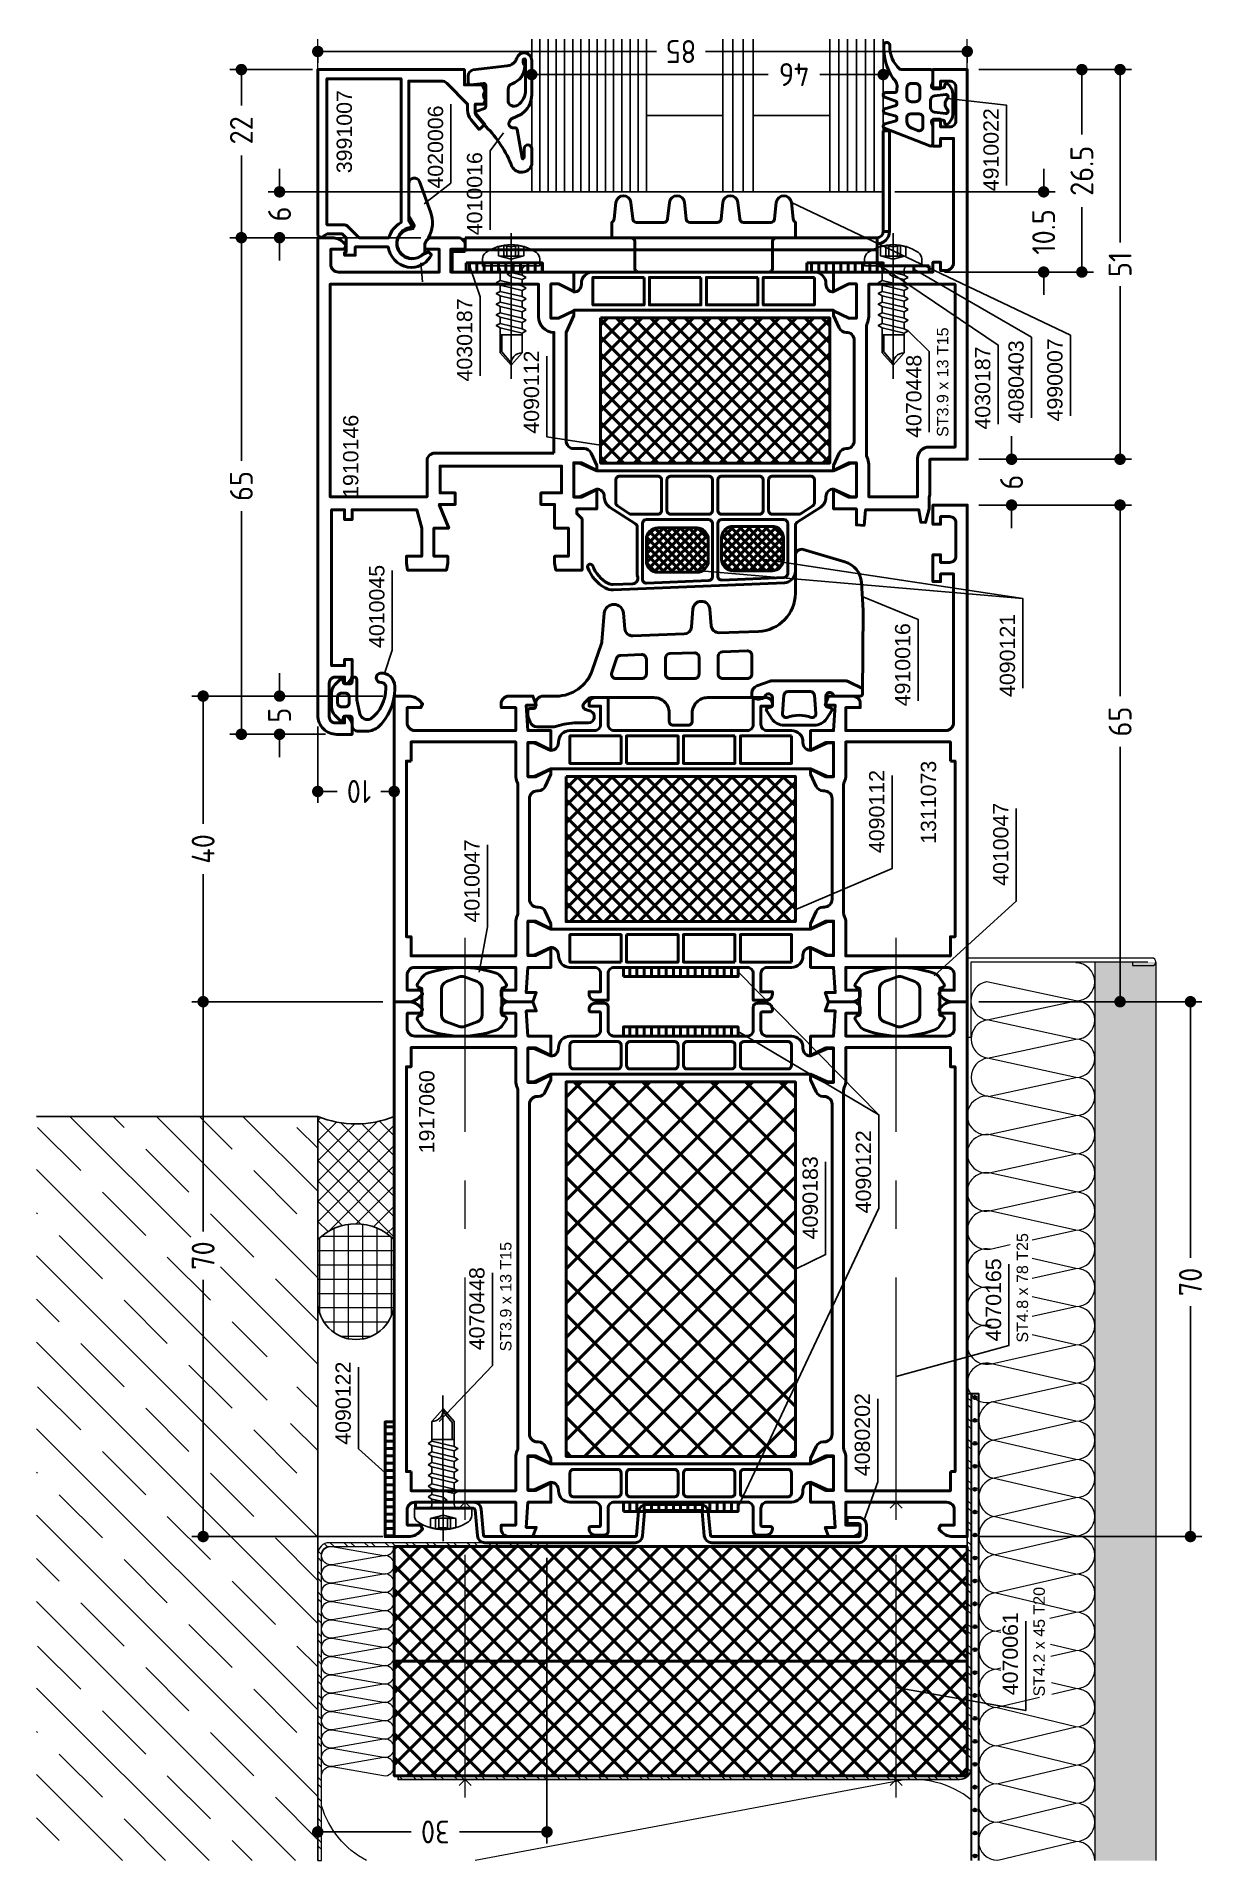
# Model space of a CAD drawing. Header units: millimetres. Extents: x 10 to 163, y -21 to 218.
import ezdxf

# ---------------------------------------------------------------- set-up
doc = ezdxf.new("R2010")
doc.units = ezdxf.units.MM
doc.linetypes.add('CENTER', pattern=[50.8, 31.75, -6.35, 6.35, -6.35])
doc.linetypes.add('HIDDEN', pattern=[9.525, 6.35, -3.175])
for name, color, linetype, lineweight in [('AM_5', 3, 'Continuous', 25), ('AM_C', 50, 'Continuous', 50), ('AM_S', 80, 'Continuous', 50), ('Cent3', 70, 'CENTER', 18), ('Cent4', 10, 'CENTER', 13), ('Cont1', 7, 'Continuous', 35), ('Cont2', 2, 'Continuous', 25), ('Cont3', 70, 'Continuous', 18), ('Cont4', 10, 'Continuous', 13)]:
    doc.layers.add(name, color=color, linetype=linetype, lineweight=lineweight)
doc.styles.add('HBS_DIMTEXTSTYLE', font='isocp.shx')
doc.styles.add('SWISSL', font='swissl.ttf')
doc.dimstyles.new('Konstruktionsschnitt 1-1$0', dxfattribs={"dimtxt": 3, "dimasz": 1.5, "dimexe": 1.5, "dimexo": 1.5, "dimgap": 1.5, "dimtad": 0, "dimdsep": 46, "dimtxsty": 'HBS_DIMTEXTSTYLE', "dimblk": 'PUNKT', "dimcen": 0, "dimclrd": 3, "dimclre": 3, "dimclrt": 2, "dimadec": 1, "dimazin": 2, "dimtfac": 0.7, "dimtofl": 0, "dimtmove": 0, "dimatfit": 3, "dimfxl": 0, "dimtolj": 1, "dimtzin": 0, "dimarcsym": 0})
pattern_1 = [(135, (-4, -40.5846), (-1.347038, -1.347038), []), (135, (-4, -39.6865), (-1.347038, -1.347038), [])]

msp = doc.modelspace()

# ---------------------------------------------------------------- texts
at = {"layer": 'AM_5', "color": 2, "linetype": 'Continuous', "char_height": 2, "rotation": 90, "style": 'SWISSL'}
for s, insert, attachment_point in [('3991007', (51.307, 211.133), 9), ('4020006', (63.241, 209.121), 9), ('4910022', (135.946, 208.767), 9), ('4010016', (68.36, 203.01), 9), ('4030187', (67.046, 183.876), 9), ('4090112', (75.798, 166.167), 7), ('4030187', (134.85, 177.576), 9), ('4080403', (139.22, 178.379), 9), ('4990007', (144.303, 178.646), 9), ('4070448', (125.839, 176.488), 9), ('1910146', (52.149, 168.636), 9), ('4010045', (55.562, 138.116), 7), ('4910016', (124.381, 141.36), 9), ('4090121', (138.09, 142.578), 9), ('4090112', (120.986, 111.272), 7), ('4010047\\P', (137.221, 106.977), 7), ('4010047\\P', (68.006, 102.185), 7), ('1917060', (62.105, 71.974), 7), ('4090122', (119.242, 74.998), 9), ('4090183', (112.278, 60.715), 7), ('4070165', (136.269, 47.356), 7), ('4070448', (68.659, 46.202), 7), ('4090122', (51.155, 33.834), 7), ('4080202', (119.106, 29.717), 7), ('4070061', (138.46, 1.045), 7)]:
    msp.add_mtext(s, dxfattribs=dict(at, insert=insert, attachment_point=attachment_point))
at = {"layer": 'AM_5', "color": 2, "linetype": 'Continuous', "insert": (127.762, 112.477), "char_height": 2, "width": 19.67098, "attachment_point": 7, "rotation": 90, "style": 'SWISSL'}
msp.add_mtext('1311073', dxfattribs=at)

# ---------------------------------------------------------------- blocks, each defined once
blk = doc.blocks.new('PUNKT')
at = {"color": 0, "linetype": 'Continuous'}
blk.add_line((-0.5, 0), (-1, 0), dxfattribs=at)
at = {"color": 0, "linetype": 'Continuous', "const_width": 0.5}
blk.add_lwpolyline([(-0.25, 0, 1), (0.25, 0, 1)], format="xyb", close=True, dxfattribs=at)
blk = doc.blocks.new('*D6')
at = {"layer": 'AM_5', "color": 3, "lineweight": -2, "transparency": 16777216}
for p, q in [((133.31, 156.82), (153.31, 156.82)), ((151.81, 155.32), (151.81, 131.79)), ((151.81, 93.32), (151.81, 125.18)), ((133.31, 91.82), (153.31, 91.82))]:
    blk.add_line(p, q, dxfattribs=at)
at = {"layer": 'AM_5', "color": 3, "lineweight": -2, "transparency": 16777216, "xscale": 1.5, "yscale": 1.5, "zscale": 1.5}
for p, rotation in [((151.81, 156.82), 90), ((151.81, 91.82), 270)]:
    blk.add_blockref('PUNKT', p, dxfattribs=dict(at, rotation=rotation))
at = {"layer": 'AM_5', "color": 2, "linetype": 'Continuous', "transparency": 16777216, "insert": (151.81, 128.49), "char_height": 3, "attachment_point": 5, "rotation": 90, "style": 'HBS_DIMTEXTSTYLE'}
blk.add_mtext('\\A1;65', dxfattribs=at)
blk = doc.blocks.new('*D7')
at = {"layer": 'AM_5', "color": 3, "lineweight": -2, "transparency": 16777216}
for p, q in [((141.81, 199.32), (141.81, 200.82)), ((122.31, 197.82), (143.31, 197.82)), ((128.81, 187.32), (143.31, 187.32)), ((141.81, 185.82), (141.81, 184.32))]:
    blk.add_line(p, q, dxfattribs=at)
at = {"layer": 'AM_5', "color": 3, "lineweight": -2, "transparency": 16777216, "xscale": 1.5, "yscale": 1.5, "zscale": 1.5}
for p, rotation in [((141.81, 197.82), 270), ((141.81, 187.32), 90)]:
    blk.add_blockref('PUNKT', p, dxfattribs=dict(at, rotation=rotation))
at = {"layer": 'AM_5', "color": 2, "linetype": 'Continuous', "transparency": 16777216, "insert": (141.81, 192.57), "char_height": 3, "attachment_point": 5, "rotation": 90, "style": 'HBS_DIMTEXTSTYLE'}
blk.add_mtext('\\A1;10.5', dxfattribs=at)
blk = doc.blocks.new('*D8')
at = {"layer": 'AM_5', "color": 3, "lineweight": -2, "transparency": 16777216}
for p, q in [((133.31, 213.82), (148.31, 213.82)), ((146.81, 212.32), (146.81, 205.32)), ((146.81, 188.82), (146.81, 195.82)), ((128.81, 187.32), (148.31, 187.32))]:
    blk.add_line(p, q, dxfattribs=at)
at = {"layer": 'AM_5', "color": 3, "lineweight": -2, "transparency": 16777216, "xscale": 1.5, "yscale": 1.5, "zscale": 1.5}
for p, rotation in [((146.81, 213.82), 90), ((146.81, 187.32), 270)]:
    blk.add_blockref('PUNKT', p, dxfattribs=dict(at, rotation=rotation))
at = {"layer": 'AM_5', "color": 2, "linetype": 'Continuous', "transparency": 16777216, "insert": (146.81, 200.57), "char_height": 3, "attachment_point": 5, "rotation": 90, "style": 'HBS_DIMTEXTSTYLE'}
blk.add_mtext('\\A1;26.5', dxfattribs=at)
blk = doc.blocks.new('*D9')
at = {"layer": 'AM_5', "color": 3, "lineweight": -2, "transparency": 16777216}
for p, q in [((133.31, 213.82), (153.31, 213.82)), ((151.81, 212.32), (151.81, 191.17)), ((151.81, 164.32), (151.81, 185.47)), ((133.31, 162.82), (153.31, 162.82))]:
    blk.add_line(p, q, dxfattribs=at)
at = {"layer": 'AM_5', "color": 3, "lineweight": -2, "transparency": 16777216, "xscale": 1.5, "yscale": 1.5, "zscale": 1.5}
for p, rotation in [((151.81, 213.82), 90), ((151.81, 162.82), 270)]:
    blk.add_blockref('PUNKT', p, dxfattribs=dict(at, rotation=rotation))
at = {"layer": 'AM_5', "color": 2, "linetype": 'Continuous', "transparency": 16777216, "insert": (151.81, 188.32), "char_height": 3, "attachment_point": 5, "rotation": 90, "style": 'HBS_DIMTEXTSTYLE'}
blk.add_mtext('\\A1;51', dxfattribs=at)
blk = doc.blocks.new('*D10')
at = {"layer": 'AM_5', "color": 3, "lineweight": -2, "transparency": 16777216}
for p, q in [((137.61, 164.32), (137.61, 165.82)), ((133.31, 162.82), (139.11, 162.82)), ((133.31, 156.82), (139.11, 156.82)), ((137.61, 155.32), (137.61, 153.82))]:
    blk.add_line(p, q, dxfattribs=at)
at = {"layer": 'AM_5', "color": 3, "lineweight": -2, "transparency": 16777216, "xscale": 1.5, "yscale": 1.5, "zscale": 1.5}
for p, rotation in [((137.61, 162.82), 270), ((137.61, 156.82), 90)]:
    blk.add_blockref('PUNKT', p, dxfattribs=dict(at, rotation=rotation))
at = {"layer": 'AM_5', "color": 2, "linetype": 'Continuous', "transparency": 16777216, "insert": (137.61, 159.82), "char_height": 3, "attachment_point": 5, "rotation": 90, "style": 'HBS_DIMTEXTSTYLE'}
blk.add_mtext('\\A1;6', dxfattribs=at)
blk = doc.blocks.new('*D11')
at = {"layer": 'AM_5', "color": 3, "lineweight": -2, "transparency": 16777216}
for p, q in [((74.81, 216.32), (74.81, 211.67)), ((120.81, 216.32), (120.81, 211.67)), ((76.31, 213.17), (105.77, 213.17)), ((119.31, 213.17), (112.52, 213.17))]:
    blk.add_line(p, q, dxfattribs=at)
at = {"layer": 'AM_5', "color": 3, "lineweight": -2, "transparency": 16777216, "xscale": 1.5, "yscale": 1.5, "zscale": 1.5, "rotation": 180}
blk.add_blockref('PUNKT', (74.81, 213.17), dxfattribs=at)
at = {"layer": 'AM_5', "color": 3, "lineweight": -2, "transparency": 16777216, "xscale": 1.5, "yscale": 1.5, "zscale": 1.5}
blk.add_blockref('PUNKT', (120.81, 213.17), dxfattribs=at)
at = {"layer": 'AM_5', "color": 2, "linetype": 'Continuous', "transparency": 16777216, "insert": (109.14, 213.17), "char_height": 3, "attachment_point": 5, "rotation": 180, "style": 'HBS_DIMTEXTSTYLE'}
blk.add_mtext('\\A1;46', dxfattribs=at)
blk = doc.blocks.new('*D12')
at = {"layer": 'AM_5', "color": 3, "lineweight": -2, "transparency": 16777216}
for p, q in [((46.81, 216.32), (46.81, 214.69)), ((48.31, 216.19), (91.13, 216.19)), ((130.31, 216.19), (97.55, 216.19)), ((131.81, 216.32), (131.81, 214.69))]:
    blk.add_line(p, q, dxfattribs=at)
at = {"layer": 'AM_5', "color": 3, "lineweight": -2, "transparency": 16777216, "xscale": 1.5, "yscale": 1.5, "zscale": 1.5, "rotation": 180}
blk.add_blockref('PUNKT', (46.81, 216.19), dxfattribs=at)
at = {"layer": 'AM_5', "color": 3, "lineweight": -2, "transparency": 16777216, "xscale": 1.5, "yscale": 1.5, "zscale": 1.5}
blk.add_blockref('PUNKT', (131.81, 216.19), dxfattribs=at)
at = {"layer": 'AM_5', "color": 2, "linetype": 'Continuous', "transparency": 16777216, "insert": (94.34, 216.19), "char_height": 3, "attachment_point": 5, "rotation": 180, "style": 'HBS_DIMTEXTSTYLE'}
blk.add_mtext('\\A1;85', dxfattribs=at)
blk = doc.blocks.new('*D13')
at = {"layer": 'AM_5', "color": 3, "lineweight": -2, "transparency": 16777216}
for p, q in [((41.81, 199.32), (41.81, 200.82)), ((88.37, 197.82), (40.31, 197.82)), ((60.31, 191.82), (40.31, 191.82)), ((41.81, 190.32), (41.81, 188.82))]:
    blk.add_line(p, q, dxfattribs=at)
at = {"layer": 'AM_5', "color": 3, "lineweight": -2, "transparency": 16777216, "xscale": 1.5, "yscale": 1.5, "zscale": 1.5}
for p, rotation in [((41.81, 197.82), 270), ((41.81, 191.82), 90)]:
    blk.add_blockref('PUNKT', p, dxfattribs=dict(at, rotation=rotation))
at = {"layer": 'AM_5', "color": 2, "linetype": 'Continuous', "transparency": 16777216, "insert": (41.81, 194.92), "char_height": 3, "attachment_point": 5, "rotation": 90, "style": 'HBS_DIMTEXTSTYLE'}
blk.add_mtext('\\A1;6', dxfattribs=at)
blk = doc.blocks.new('*D14')
at = {"layer": 'AM_5', "color": 3, "lineweight": -2, "transparency": 16777216}
for p, q in [((46.11, 213.82), (35.31, 213.82)), ((36.81, 212.32), (36.81, 209.14)), ((36.81, 193.32), (36.81, 202.59)), ((46.11, 191.82), (35.31, 191.82))]:
    blk.add_line(p, q, dxfattribs=at)
at = {"layer": 'AM_5', "color": 3, "lineweight": -2, "transparency": 16777216, "xscale": 1.5, "yscale": 1.5, "zscale": 1.5}
for p, rotation in [((36.81, 213.82), 90), ((36.81, 191.82), 270)]:
    blk.add_blockref('PUNKT', p, dxfattribs=dict(at, rotation=rotation))
at = {"layer": 'AM_5', "color": 2, "linetype": 'Continuous', "transparency": 16777216, "insert": (36.81, 205.87), "char_height": 3, "attachment_point": 5, "rotation": 90, "style": 'HBS_DIMTEXTSTYLE'}
blk.add_mtext('\\A1;22', dxfattribs=at)
blk = doc.blocks.new('*D15')
at = {"layer": 'AM_5', "color": 3, "lineweight": -2, "transparency": 16777216}
for p, q in [((46.11, 191.82), (35.31, 191.82)), ((36.81, 190.32), (36.81, 162.62)), ((36.81, 128.32), (36.81, 156.01)), ((47.81, 126.82), (35.31, 126.82))]:
    blk.add_line(p, q, dxfattribs=at)
at = {"layer": 'AM_5', "color": 3, "lineweight": -2, "transparency": 16777216, "xscale": 1.5, "yscale": 1.5, "zscale": 1.5}
for p, rotation in [((36.81, 191.82), 90), ((36.81, 126.82), 270)]:
    blk.add_blockref('PUNKT', p, dxfattribs=dict(at, rotation=rotation))
at = {"layer": 'AM_5', "color": 2, "linetype": 'Continuous', "transparency": 16777216, "insert": (36.81, 159.32), "char_height": 3, "attachment_point": 5, "rotation": 90, "style": 'HBS_DIMTEXTSTYLE'}
blk.add_mtext('\\A1;65', dxfattribs=at)
blk = doc.blocks.new('*D16')
at = {"layer": 'AM_5', "color": 3, "lineweight": -2, "transparency": 16777216}
for p, q in [((41.81, 133.32), (41.81, 134.82)), ((55.31, 131.82), (40.31, 131.82)), ((47.81, 126.82), (40.31, 126.82)), ((41.81, 125.32), (41.81, 123.82))]:
    blk.add_line(p, q, dxfattribs=at)
at = {"layer": 'AM_5', "color": 3, "lineweight": -2, "transparency": 16777216, "xscale": 1.5, "yscale": 1.5, "zscale": 1.5}
for p, rotation in [((41.81, 131.82), 270), ((41.81, 126.82), 90)]:
    blk.add_blockref('PUNKT', p, dxfattribs=dict(at, rotation=rotation))
at = {"layer": 'AM_5', "color": 2, "linetype": 'Continuous', "transparency": 16777216, "insert": (41.81, 129.32), "char_height": 3, "attachment_point": 5, "rotation": 90, "style": 'HBS_DIMTEXTSTYLE'}
blk.add_mtext('\\A1;5', dxfattribs=at)
blk = doc.blocks.new('*D17')
at = {"layer": 'AM_5', "color": 3, "lineweight": -2, "transparency": 16777216}
for p, q in [((56.81, 130.32), (56.81, 117.84)), ((46.81, 127.82), (46.81, 117.84)), ((48.31, 119.34), (49.36, 119.34)), ((55.31, 119.34), (55.07, 119.34))]:
    blk.add_line(p, q, dxfattribs=at)
at = {"layer": 'AM_5', "color": 3, "lineweight": -2, "transparency": 16777216, "xscale": 1.5, "yscale": 1.5, "zscale": 1.5, "rotation": 180}
blk.add_blockref('PUNKT', (46.81, 119.34), dxfattribs=at)
at = {"layer": 'AM_5', "color": 3, "lineweight": -2, "transparency": 16777216, "xscale": 1.5, "yscale": 1.5, "zscale": 1.5}
blk.add_blockref('PUNKT', (56.81, 119.34), dxfattribs=at)
at = {"layer": 'AM_5', "color": 2, "linetype": 'Continuous', "transparency": 16777216, "insert": (52.21, 119.34), "char_height": 3, "attachment_point": 5, "rotation": 180, "style": 'HBS_DIMTEXTSTYLE'}
blk.add_mtext('\\A1;10', dxfattribs=at)
blk = doc.blocks.new('*D5')
at = {"layer": 'AM_5', "color": 3, "lineweight": -2, "transparency": 16777216}
for p, q in [((55.31, 131.82), (30.31, 131.82)), ((31.81, 130.32), (31.81, 115.12)), ((31.81, 93.32), (31.81, 108.51)), ((55.31, 91.82), (30.31, 91.82))]:
    blk.add_line(p, q, dxfattribs=at)
at = {"layer": 'AM_5', "color": 3, "lineweight": -2, "transparency": 16777216, "xscale": 1.5, "yscale": 1.5, "zscale": 1.5}
for p, rotation in [((31.81, 131.82), 90), ((31.81, 91.82), 270)]:
    blk.add_blockref('PUNKT', p, dxfattribs=dict(at, rotation=rotation))
at = {"layer": 'AM_5', "color": 2, "linetype": 'Continuous', "transparency": 16777216, "insert": (31.81, 111.82), "char_height": 3, "attachment_point": 5, "rotation": 90, "style": 'HBS_DIMTEXTSTYLE'}
blk.add_mtext('\\A1;40', dxfattribs=at)
blk = doc.blocks.new('WS4070448')
at = {"linetype": 'HIDDEN'}
for p, q in [((-0.97, 1.33), (-0.97, 2.72)), ((-0.56, 1.33), (-0.56, 2.61)), ((0.56, 1.33), (0.56, 2.61)), ((0.97, 1.33), (0.97, 2.72))]:
    blk.add_line(p, q, dxfattribs=at)
at = {"linetype": 'CENTER'}
blk.add_line((-0.02, -14.76), (0, 4.3), dxfattribs=at)
for p, q in [((-1.45, -9), (-1.45, -11.36)), ((-1.45, -9), (1.45, -9)), ((1.45, -11.36), (1.45, -9)), ((-1.45, -11.36), (0, -13)), ((0, -13), (1.45, -11.36))]:
    blk.add_line(p, q)
blk.add_lwpolyline([(3.32, 1.75, 0.314856), (-3.32, 1.75, 0.244912), (-3.75, 0.93), (-3.75, 0), (3.75, 0), (3.75, 0.93, 0.244912), (3.32, 1.75, 0.138291)], format="xyb")
at = {"linetype": 'HIDDEN'}
for points in [[(-1.65, 2.56), (-1.65, 1.33)], [(1.65, 2.56), (1.65, 1.33)], [(-1.65, 1.33), (0, 0.89)], [(1.65, 1.33), (0, 0.89)]]:
    blk.add_lwpolyline(points, dxfattribs=at)
for points in [[(-1.95, -1.5), (-1.45, -1.79), (0, -1.44), (0.5, -1.07), (0, -0.87), (-1.45, -1.21)], [(-1.95, -2.9), (-1.45, -3.19), (1.45, -2.5), (1.95, -2.21), (1.45, -1.92), (-1.45, -2.61)], [(-1.95, -4.3), (-1.45, -4.59), (1.45, -3.9), (1.95, -3.61), (1.45, -3.32), (-1.45, -4.01)], [(-1.95, -5.7), (-1.45, -5.99), (1.45, -5.3), (1.95, -5.01), (1.45, -4.72), (-1.45, -5.41)], [(-1.95, -7.1), (-1.45, -7.39), (1.45, -6.7), (1.95, -6.41), (1.45, -6.12), (-1.45, -6.81)], [(-1.95, -8.5), (-1.45, -8.79), (1.45, -8.1), (1.95, -7.81), (1.45, -7.52), (-1.45, -8.21)]]:
    blk.add_lwpolyline(points, close=True)
for points in [[(-1.45, -0.5), (-1.45, -1.21)], [(-1.45, -1.79), (-1.45, -2.21)], [(-1.45, -1.79), (-1.45, -2.61)], [(-1.45, -1.79), (-1.45, -2.61)], [(1.45, -0.5), (1.45, -1.92)], [(-1.45, -3.19), (-1.45, -4.01)], [(-1.45, -4.59), (-1.45, -5.41)], [(1.45, -2.5), (1.45, -3.32)], [(1.45, -3.9), (1.45, -4.72)], [(-1.45, -5.99), (-1.45, -6.81)], [(1.45, -5.3), (1.45, -6.12)], [(1.45, -6.7), (1.45, -7.52)], [(-1.45, -7.39), (-1.45, -8.21)], [(-1.45, -8.79), (-1.45, -9)], [(1.2, -9), (1.2, -11.25), (0.03, -12.65)], [(1.45, -8.1), (1.45, -9)], [(1.45, -9.5), (1.45, -10.32)], [(-1.45, -10.19), (-1.45, -11.01)]]:
    blk.add_lwpolyline(points)
for centre, radius, start, end in [((-1.59, 3.84), 1.28, 267.2848, 298.8872), ((0, 5.49), 2.94, 250.6988, 289.3012), ((1.59, 3.84), 1.28, 241.1128, 272.7152), ((-1.31, 2.49), 1.21, 253.6643, 286.3357), ((0, 11.41), 10.13, 264.4948, 275.5052), ((1.31, 2.49), 1.21, 253.6643, 286.3357)]:
    blk.add_arc(centre, radius, start, end, dxfattribs=at)
for centre, radius, start, end in [((-1.95, -0.5), 0.5, 0, 90), ((1.95, -0.5), 0.5, 90, 180), ((-1.46, -12.83), 1.47, 353.4244, 89.6688)]:
    blk.add_arc(centre, radius, start, end)
blk = doc.blocks.new('ZAHL links')
at = {"layer": 'AM_5', "color": 2, "linetype": 'Continuous', "style": 'SWISSL'}
blk.add_attdef('XXX', (1.85, -2.5), '', height=1.5, dxfattribs=at)
blk = doc.blocks.new('*D21')
at = {"layer": 'AM_5', "color": 3, "lineweight": -2, "transparency": 16777216}
for p, q in [((133.31, 91.82), (162.52, 91.82)), ((161.02, 90.32), (161.02, 58.3)), ((161.02, 23.32), (161.02, 51.99)), ((133.31, 21.82), (162.52, 21.82))]:
    blk.add_line(p, q, dxfattribs=at)
at = {"layer": 'AM_5', "color": 3, "lineweight": -2, "transparency": 16777216, "xscale": 1.5, "yscale": 1.5, "zscale": 1.5}
for p, rotation in [((161.02, 91.82), 90), ((161.02, 21.82), 270)]:
    blk.add_blockref('PUNKT', p, dxfattribs=dict(at, rotation=rotation))
at = {"layer": 'AM_5', "color": 2, "linetype": 'Continuous', "transparency": 16777216, "insert": (161.02, 55.14), "char_height": 3, "attachment_point": 5, "rotation": 90, "style": 'HBS_DIMTEXTSTYLE'}
blk.add_mtext('\\A1;70', dxfattribs=at)
blk = doc.blocks.new('*D22')
at = {"layer": 'AM_5', "color": 3, "lineweight": -2, "transparency": 16777216}
for p, q in [((55.31, 91.82), (30.31, 91.82)), ((31.81, 90.32), (31.81, 61.75)), ((31.81, 23.32), (31.81, 55.44)), ((55.31, 21.82), (30.31, 21.82))]:
    blk.add_line(p, q, dxfattribs=at)
at = {"layer": 'AM_5', "color": 3, "lineweight": -2, "transparency": 16777216, "xscale": 1.5, "yscale": 1.5, "zscale": 1.5}
for p, rotation in [((31.81, 91.82), 90), ((31.81, 21.82), 270)]:
    blk.add_blockref('PUNKT', p, dxfattribs=dict(at, rotation=rotation))
at = {"layer": 'AM_5', "color": 2, "linetype": 'Continuous', "transparency": 16777216, "insert": (31.81, 58.59), "char_height": 3, "attachment_point": 5, "rotation": 90, "style": 'HBS_DIMTEXTSTYLE'}
blk.add_mtext('\\A1;70', dxfattribs=at)
blk = doc.blocks.new('*U23', base_point=(227.98, 142.72))
for points in [[(227.98, 152.22, -0.464148), (229.17, 150.82), (228, 144.12, 0.464148), (229.18, 142.72, 0.464148)], [(229.18, 142.72, 0.464148), (230.37, 144.12), (229.2, 150.82, -0.464148), (230.38, 152.22, -0.464148)], [(230.38, 152.22, -0.464148), (231.57, 150.82), (230.4, 144.12, 0.464148), (231.58, 142.72, 0.464148)], [(231.58, 142.72, 0.464148), (232.77, 144.12), (231.6, 150.82, -0.464148), (232.78, 152.22, -0.464148)], [(232.78, 152.22, -0.464148), (233.97, 150.82), (232.8, 144.12, 0.464148), (233.98, 142.72, 0.464148)], [(233.98, 142.72, 0.464148), (235.17, 144.12), (234, 150.82, -0.464148), (235.18, 152.22, -0.464148)], [(235.18, 152.22, -0.464148), (236.37, 150.82), (235.2, 144.12, 0.464148), (236.38, 142.72, 0.464148)], [(236.38, 142.72, 0.464148), (237.57, 144.12), (236.4, 150.82, -0.464148), (237.58, 152.22, -0.464148)], [(237.58, 152.22, -0.464148), (238.77, 150.82), (237.6, 144.12, 0.464148), (238.78, 142.72, 0.464148)], [(238.78, 142.72, 0.464148), (239.97, 144.12), (238.8, 150.82, -0.464148), (239.98, 152.22, -0.464148)], [(239.98, 152.22, -0.464148), (241.17, 150.82), (240, 144.12, 0.464148), (241.18, 142.72, 0.464148)], [(241.18, 142.72, 0.464148), (242.37, 144.12), (241.2, 150.82, -0.464148), (242.38, 152.22, -0.464148)], [(242.38, 152.22, -0.464148), (243.57, 150.82), (242.4, 144.12, 0.464148), (243.58, 142.72, 0.464148)], [(243.58, 142.72, 0.464148), (244.77, 144.12), (243.6, 150.82, -0.464148), (244.78, 152.22, -0.464148)], [(244.78, 152.22, -0.464148), (245.97, 150.82), (244.8, 144.12, 0.464148), (245.98, 142.72, 0.464148)], [(245.98, 142.72, 0.464148), (247.17, 144.12), (246, 150.82, -0.464148), (247.18, 152.22, -0.464148)], [(247.18, 152.22, -0.464148), (248.37, 150.82), (247.2, 144.12, 0.464148), (248.38, 142.72, 0.464148)], [(248.38, 142.72, 0.464148), (249.57, 144.12), (248.4, 150.82, -0.464148), (249.58, 152.22, -0.464148)], [(249.58, 152.22, -0.464148), (250.77, 150.82), (249.6, 144.12, 0.464148), (250.78, 142.72, 0.464148)], [(250.78, 142.72, 0.464148), (251.97, 144.12), (250.8, 150.82, -0.464148), (251.98, 152.22, -0.464148)], [(251.98, 152.22, -0.464148), (253.17, 150.82), (252, 144.12, 0.464148), (253.18, 142.72, 0.464148)], [(253.18, 142.72, 0.464148), (254.37, 144.12), (253.2, 150.82, -0.464148), (254.38, 152.22, -0.464148)], [(254.38, 152.22, -0.464148), (255.57, 150.82), (254.4, 144.12, 0.464148), (255.58, 142.72, 0.464148)], [(255.58, 142.72, 0.464148), (256.77, 144.12), (255.6, 150.82, -0.464148), (256.78, 152.22, -0.464148)], [(256.78, 152.22, -0.464148), (257.97, 150.82), (256.8, 144.12, 0.464148), (257.98, 142.72, 0.464148)]]:
    blk.add_lwpolyline(points, format="xyb")
blk = doc.blocks.new('*U24')
h = blk.add_hatch(color=256)
edge = h.paths.add_edge_path()
edge.add_arc((-60, 0), 0.2, 180, 540)
h = blk.add_hatch(color=256)
edge = h.paths.add_edge_path()
edge.add_arc((-57, 0), 0.2, 180, 540)
h = blk.add_hatch(color=256)
edge = h.paths.add_edge_path()
edge.add_arc((-54, 0), 0.2, 180, 540)
h = blk.add_hatch(color=256)
edge = h.paths.add_edge_path()
edge.add_arc((-51, 0), 0.2, 180, 540)
h = blk.add_hatch(color=256)
edge = h.paths.add_edge_path()
edge.add_arc((-48, 0), 0.2, 180, 540)
h = blk.add_hatch(color=256)
edge = h.paths.add_edge_path()
edge.add_arc((-45, 0), 0.2, 180, 540)
h = blk.add_hatch(color=256)
edge = h.paths.add_edge_path()
edge.add_arc((-42, 0), 0.2, 180, 540)
h = blk.add_hatch(color=256)
edge = h.paths.add_edge_path()
edge.add_arc((-39, 0), 0.2, 180, 540)
h = blk.add_hatch(color=256)
edge = h.paths.add_edge_path()
edge.add_arc((-36, 0), 0.2, 180, 540)
h = blk.add_hatch(color=256)
edge = h.paths.add_edge_path()
edge.add_arc((-33, 0), 0.2, 180, 540)
h = blk.add_hatch(color=256)
edge = h.paths.add_edge_path()
edge.add_arc((-30, 0), 0.2, 180, 540)
h = blk.add_hatch(color=256)
edge = h.paths.add_edge_path()
edge.add_arc((-27, 0), 0.2, 180, 540)
h = blk.add_hatch(color=256)
edge = h.paths.add_edge_path()
edge.add_arc((-24, 0), 0.2, 180, 540)
h = blk.add_hatch(color=256)
edge = h.paths.add_edge_path()
edge.add_arc((-21, 0), 0.2, 180, 540)
h = blk.add_hatch(color=256)
edge = h.paths.add_edge_path()
edge.add_arc((-18, 0), 0.2, 180, 540)
h = blk.add_hatch(color=256)
edge = h.paths.add_edge_path()
edge.add_arc((-15, 0), 0.2, 180, 540)
h = blk.add_hatch(color=256)
edge = h.paths.add_edge_path()
edge.add_arc((-12, 0), 0.2, 180, 540)
h = blk.add_hatch(color=256)
edge = h.paths.add_edge_path()
edge.add_arc((-9, 0), 0.2, 180, 540)
h = blk.add_hatch(color=256)
edge = h.paths.add_edge_path()
edge.add_arc((-6, 0), 0.2, 180, 540)
h = blk.add_hatch(color=256)
edge = h.paths.add_edge_path()
edge.add_arc((-3, 0), 0.2, 180, 540)
h = blk.add_hatch(color=256)
edge = h.paths.add_edge_path()
edge.add_arc((0, 0), 0.2, 0, 360)
blk.add_lwpolyline([(-60.6, -0.5), (0.5, -0.5), (0.5, 0.5), (-60.6, 0.5)])
for centre in [(-60, 0), (-57, 0), (-54, 0), (-51, 0), (-48, 0), (-45, 0), (-42, 0), (-39, 0), (-36, 0), (-33, 0), (-30, 0), (-27, 0), (-24, 0), (-21, 0), (-18, 0), (-15, 0), (-12, 0), (-9, 0), (-6, 0), (-3, 0), (0, 0)]:
    blk.add_circle(centre, 0.2)
blk = doc.blocks.new('*D25')
at = {"layer": 'AM_5', "color": 3, "lineweight": -2, "transparency": 16777216}
for p, q in [((76.81, 19.02), (76.81, -18.34)), ((46.81, -10.98), (46.81, -18.34)), ((48.31, -16.84), (59.04, -16.84)), ((75.31, -16.84), (65.34, -16.84))]:
    blk.add_line(p, q, dxfattribs=at)
at = {"layer": 'AM_5', "color": 3, "lineweight": -2, "transparency": 16777216, "xscale": 1.5, "yscale": 1.5, "zscale": 1.5, "rotation": 180}
blk.add_blockref('PUNKT', (46.81, -16.84), dxfattribs=at)
at = {"layer": 'AM_5', "color": 3, "lineweight": -2, "transparency": 16777216, "xscale": 1.5, "yscale": 1.5, "zscale": 1.5}
blk.add_blockref('PUNKT', (76.81, -16.84), dxfattribs=at)
at = {"layer": 'AM_5', "color": 2, "linetype": 'Continuous', "transparency": 16777216, "insert": (62.19, -16.84), "char_height": 3, "attachment_point": 5, "rotation": 180, "style": 'HBS_DIMTEXTSTYLE'}
blk.add_mtext('\\A1;30', dxfattribs=at)
blk = doc.blocks.new('WI4010047')
for points in [[(4.36, 3.73, 0.156567), (3.63, 3.18), (3.05, 2.35, 0.493145), (3.2, 1.9), (3.6, 1.75), (3.6, -1.75), (3.2, -1.9, 0.493145), (3.05, -2.35), (3.63, -3.18, 0.156567), (4.36, -3.73, 0.17099), (13.34, -3.73, 0.156567), (14.07, -3.18), (14.65, -2.35, 0.493145), (14.5, -1.9), (14.1, -1.75), (14.1, 1.75), (14.5, 1.9, 0.493145), (14.65, 2.35), (14.07, 3.18, 0.156567), (13.34, 3.73, 0.17099), (4.36, 3.73)], [(8.51, 3.24, -0.176327), (9.19, 3.24), (10.84, 2.64, -0.315299), (11.5, 1.7), (11.5, -1.7, -0.315299), (10.84, -2.64), (9.19, -3.24, -0.176327), (8.51, -3.24), (6.86, -2.64, -0.315299), (6.2, -1.7), (6.2, 1.7, -0.315299), (6.86, 2.64), (8.51, 3.24)]]:
    blk.add_lwpolyline(points, format="xyb", close=True)
blk = doc.blocks.new('WI1910146')
for points in [[(-57.5, 30.2), (-57.5, 29.55), (-59.5, 30.55), (-60.5, 30.55), (-60.5, 26.05), (-59.5, 26.05), (-57.5, 27.05), (-57.5, 24.5), (-60.5, 24.5), (-60.5, 22.4), (-61.5, 22.35), (-61.7, 24.4), (-68.65, 24.4), (-68.94, 22.75), (-69.52, 22.72), (-70, 24.5), (-70, 26), (-70.1, 26.37), (-70.1, 31), (-75, 31), (-75, 82), (-70.5, 82), (-70.5, 79.5), (-71.5, 79.5), (-71.5, 80.5), (-72.7, 80.5, 0.414214), (-73.5, 79.7), (-73.5, 75.3, 0.414214), (-72.7, 74.5), (-71.5, 74.5), (-71.5, 75.5), (-70.5, 75.5), (-70.5, 72), (-71.5, 72), (-71.5, 73), (-73.2, 73), (-73.2, 56.7, 0.414214), (-72.2, 55.7), (-71.5, 55.7), (-71.5, 56.8), (-70.5, 56.8), (-70.5, 55.5), (-57.5, 55.5), (-57.5, 52.95), (-59.5, 53.95), (-60.5, 53.95), (-60.5, 49.45), (-59.5, 49.45), (-57.5, 50.45), (-57.5, 49.8), (-58.23, 48.19, -0.301742), (-59.17, 47.6, 0.422452), (-60.2, 46.6), (-60.2, 33.4, 0.422452), (-59.17, 32.4, -0.301742), (-58.23, 31.81), (-57.5, 30.2)], [(-23.5, 32.4, 0.414214), (-22.5, 33.4), (-22.5, 47.6), (-23.5, 49.8), (-23.5, 50.45), (-21.5, 49.45), (-20.5, 49.45), (-20.5, 53.95), (-21.5, 53.95), (-23.5, 52.95), (-23.5, 55.5), (-7.4, 55.5), (-7.4, 58.5), (-9.3, 58.5), (-9.3, 59, -0.414214), (-8.3, 60), (-5, 60, -0.414214), (-4, 59), (-4, 58.5), (-5.9, 58.5), (-5.9, 55.5), (7.3, 55.5, 0.414214), (8.3, 56.5), (8.3, 58.5), (6.5, 58.5), (6.29, 59.01), (6.69, 59.41, -0.198912), (8.1, 60), (10, 60), (10, -2.5, -0.414214), (7.5, -5), (5.5, -5), (5.5, -3.81, -0.153102), (5.68, -3.24), (6.14, -2.59), (6.5, -2.7), (6.5, -3.5), (7.7, -3.5, 0.414214), (8.5, -2.7), (8.5, 1.7, 0.414214), (7.7, 2.5), (6.5, 2.5), (6.5, 1.7), (6.14, 1.59), (5.68, 2.24, -0.153102), (5.5, 2.81), (5.5, 4.8), (6.5, 4.8), (6.5, 4), (8.2, 4), (8.2, 24.4), (6.5, 24.4), (6.5, 23.1), (5.5, 23.1), (5.5, 24.4), (-2.96, 24.4), (-3.6, 22), (-3.6, 18.3), (-1.6, 18.3), (-1.6, 17.4), (-1.76, 16.5), (-6.84, 16.5), (-7, 17.4), (-7, 18.3), (-5.2, 18.3), (-5.2, 22), (-7.14, 22), (-5.9, 25.1), (-8, 25.1), (-8, 26.6), (-6, 26.6), (-6, 30.1), (-21.9, 30.1), (-21.9, 26.6), (-19.2, 26.6), (-19.2, 25.1), (-21, 25.1), (-21, 22), (-22.8, 22), (-22.8, 18.3), (-21, 18.3), (-21, 17.4), (-21.16, 16.5), (-24.6, 16.5), (-24.6, 23.2), (-23.9, 23.9), (-23.9, 24.5), (-26.5, 24.5), (-26.5, 27.05), (-24.5, 26.05), (-23.5, 26.05), (-23.5, 30.55), (-24.5, 30.55), (-26.5, 29.55), (-26.5, 30.2), (-25.77, 31.81, -0.294108), (-24.86, 32.4), (-23.5, 32.4)], [(-57.5, 52.9, 0.414214), (-56.5, 53.9), (-56.5, 54, -0.414214), (-55, 55.5), (-26, 55.5, -0.414214), (-24.5, 54), (-24.5, 53.9, 0.414214), (-23.5, 52.9), (-23.5, 52.95), (-21.5, 53.95), (-20.5, 53.95), (-20.5, 49.45), (-21.5, 49.45), (-23.5, 50.45), (-23.5, 50.5), (-57.5, 50.5), (-57.5, 50.45), (-59.5, 49.45), (-60.5, 49.45), (-60.5, 53.95), (-59.5, 53.95), (-57.5, 52.95), (-57.5, 52.9)], [(-62.1, 49.65), (-62.1, 53.9), (-73.4, 53.9), (-73.4, 32.6), (-70, 32.6, -0.414214), (-68.5, 31.1), (-68.5, 26.1), (-62.1, 26.1), (-62.1, 30.35, -0.112281), (-61.9, 31.24, 0.112281), (-61.8, 31.67), (-61.8, 48.33, 0.112281), (-61.9, 48.76, -0.112281), (-62.1, 49.65)], [(-20.9, 31.8), (-20.9, 47.6, 0.407087), (-18.9, 49.65), (-18.9, 53.9), (8.4, 53.9), (8.4, 26.1), (-4.3, 26.1), (-4.3, 30.8, 0.414214), (-5.3, 31.8), (-20.9, 31.8)], [(-28.18, 24.75), (-31.57, 22.55, 0.253968), (-31.8, 22.13), (-31.8, 15.77, 0.569247), (-31.23, 14.71), (-28.65, 14.6, 0.139453), (-27.96, 14.77, 0.173382), (-25.98, 17.05, -1), (-25.32, 16.8, -0.173382), (-27.62, 14.16, -0.139453), (-28.68, 13.9), (-51.06, 14.84, -0.401995), (-52.5, 16.34), (-52.5, 22.33, 0.253968), (-52.73, 22.75), (-55.82, 24.75, -0.253968), (-56.5, 26.01), (-56.5, 26.1, 0.414214), (-57.5, 27.1), (-57.5, 27.1), (-57.5, 27.1), (-57.5, 27.1), (-59.7, 26.1), (-60.5, 26.1), (-60.5, 30.5), (-59.7, 30.5), (-57.5, 29.5), (-26.5, 29.5), (-24.3, 30.5), (-23.5, 30.5), (-23.5, 26.1), (-24.3, 26.1), (-26.5, 27.1, 0.414214), (-27.5, 26.1), (-27.5, 26.01, -0.253968), (-28.18, 24.75)], [(-53.19, 23.88), (-54.77, 24.91, -0.253968), (-55, 25.33), (-55, 28.3, -0.414214), (-54.5, 28.8), (-49.5, 28.8, -0.414214), (-49, 28.3), (-49, 24.3, -0.414214), (-49.5, 23.8), (-52.91, 23.8, -0.144993), (-53.19, 23.88)], [(-48.3, 28.3, -0.414214), (-47.8, 28.8), (-42.85, 28.8, -0.414214), (-42.35, 28.3), (-42.35, 24.3, -0.414214), (-42.85, 23.8), (-47.8, 23.8, -0.414214), (-48.3, 24.3), (-48.3, 28.3)], [(-41.65, 28.3), (-41.65, 24.3, 0.414214), (-41.15, 23.8), (-36.2, 23.8, 0.414214), (-35.7, 24.3), (-35.7, 28.3, 0.414214), (-36.2, 28.8), (-41.15, 28.8, 0.414214), (-41.65, 28.3)], [(-30.81, 23.88), (-29.23, 24.91, 0.253968), (-29, 25.33), (-29, 28.3, 0.414214), (-29.5, 28.8), (-34.5, 28.8, 0.414214), (-35, 28.3), (-35, 24.3, 0.414214), (-34.5, 23.8), (-31.09, 23.8, 0.144993), (-30.81, 23.88)], [(-42.87, 15.2), (-51.02, 15.54, -0.401995), (-51.5, 16.04), (-51.5, 22.6, -0.414214), (-51, 23.1), (-42.85, 23.1, -0.414214), (-42.35, 22.6), (-42.35, 15.7, -0.426538), (-42.87, 15.2)], [(-41.17, 15.13), (-33.02, 14.78, 0.426538), (-32.5, 15.28), (-32.5, 22.6, 0.414214), (-33, 23.1), (-41.15, 23.1, 0.414214), (-41.65, 22.6), (-41.65, 15.63, 0.401995), (-41.17, 15.13)]]:
    blk.add_lwpolyline(points, format="xyb", close=True)
for points in [[(-55, 54.8), (-48.3, 54.8), (-48.3, 51.2), (-55, 51.2), (-55, 54.8)], [(-47.6, 54.8), (-40.85, 54.8), (-40.85, 51.2), (-47.6, 51.2), (-47.6, 54.8)], [(-40.15, 54.8), (-33.4, 54.8), (-33.4, 51.2), (-40.15, 51.2), (-40.15, 54.8)], [(-32.7, 54.8), (-26, 54.8), (-26, 51.2), (-32.7, 51.2), (-32.7, 54.8)]]:
    blk.add_lwpolyline(points, close=True)
blk = doc.blocks.new('WI1917060')
for points in [[(20.5, 59.8), (19.77, 58.19, -0.294108), (18.86, 57.6), (18.7, 57.6, 0.414214), (17.7, 56.6), (17.7, 13.4, 0.414214), (18.7, 12.4), (18.86, 12.4, -0.294108), (19.77, 11.81), (20.5, 10.2), (20.5, 9.5), (18.3, 10.5), (17.5, 10.5), (17.5, 6.1), (18.3, 6.1), (20.5, 7.1), (20.5, 4.5), (17.5, 4.5), (17.28, 1.2), (18.59, 1.2), (18.15, 0), (15, 0, -0.414214), (14, 1), (14, 1.5), (15.9, 1.5), (15.9, 4.5), (2.7, 4.5, 0.414214), (1.7, 3.5), (1.7, 1.5), (3.5, 1.5), (3.71, 0.99), (3.31, 0.59, -0.198912), (1.9, 0), (0, 0), (0, 70), (1.9, 70, -0.198912), (3.31, 69.41), (3.71, 69.01), (3.5, 68.5), (1.7, 68.5), (1.7, 66.5, 0.414214), (2.7, 65.5), (15.9, 65.5), (15.9, 68.5), (14, 68.5), (14, 69, -0.414214), (15, 70), (18.15, 70), (18.59, 68.8), (17.28, 68.8), (17.5, 65.5), (20.5, 65.5), (20.5, 62.9), (18.3, 63.9), (17.5, 63.9), (17.5, 59.5), (18.3, 59.5), (20.5, 60.5), (20.5, 59.8)], [(54.5, 62.9), (54.5, 62.95), (56.5, 63.95), (57.5, 63.95), (57.5, 59.45), (56.5, 59.45), (54.5, 60.45), (54.5, 60.5), (20.5, 60.5), (20.5, 60.45), (18.5, 59.45), (17.5, 59.45), (17.5, 63.95), (18.5, 63.95), (20.5, 62.95), (20.5, 62.9, 0.414214), (21.5, 63.9), (21.5, 64, -0.414214), (23, 65.5), (26.2, 65.5, 0.414214), (27, 66.3), (27, 68.5, 0.414214), (26.8, 68.7), (25.7, 68.7, -0.414214), (25.5, 68.9), (25.5, 69, -0.414214), (26.3, 69.8), (27.5, 69.8, -0.414214), (28, 69.3), (28, 66.3, 0.414214), (28.8, 65.5), (46.2, 65.5, 0.414214), (47, 66.3), (47, 69.3, -0.414214), (47.5, 69.8), (48.7, 69.8, -0.414214), (49.5, 69), (49.5, 68.9, -0.414214), (49.3, 68.7), (48.2, 68.7, 0.414214), (48, 68.5), (48, 66.3, 0.414214), (48.8, 65.5), (52, 65.5, -0.414214), (53.5, 64), (53.5, 63.9, 0.414214), (54.5, 62.9)], [(54.5, 59.8), (55.23, 58.19, 0.294108), (56.14, 57.6), (56.3, 57.6, -0.414214), (57.3, 56.6), (57.3, 13.4, -0.414214), (56.3, 12.4), (56.14, 12.4, 0.294108), (55.23, 11.81), (54.5, 10.2), (54.5, 9.5), (56.7, 10.5), (57.5, 10.5), (57.5, 6.1), (56.7, 6.1), (54.5, 7.1), (54.5, 4.5), (57.5, 4.5), (57.72, 1.2), (56.41, 1.2), (56.85, 0), (60, 0, 0.414214), (61, 1), (61, 1.5), (59.1, 1.5), (59.1, 4.5), (72.3, 4.5, -0.414214), (73.3, 3.5), (73.3, 1.5), (71.5, 1.5), (71.29, 0.99), (71.69, 0.59, 0.198912), (73.1, 0), (75, 0), (75, 70), (73.1, 70, 0.198912), (71.69, 69.41), (71.29, 69.01), (71.5, 68.5), (73.3, 68.5), (73.3, 66.5, -0.414214), (72.3, 65.5), (59.1, 65.5), (59.1, 68.5), (61, 68.5), (61, 69, 0.414214), (60, 70), (56.85, 70), (56.41, 68.8), (57.72, 68.8), (57.5, 65.5), (54.5, 65.5), (54.5, 62.9), (56.7, 63.9), (57.5, 63.9), (57.5, 59.5), (56.7, 59.5), (54.5, 60.5), (54.5, 59.8)], [(23, 61.7), (23, 64.3, -0.414214), (23.5, 64.8), (29.2, 64.8, -0.414214), (29.7, 64.3), (29.7, 61.7, -0.414214), (29.2, 61.2), (23.5, 61.2, -0.414214), (23, 61.7)], [(30.4, 61.7), (30.4, 64.3, -0.414214), (30.9, 64.8), (36.65, 64.8, -0.414214), (37.15, 64.3), (37.15, 61.7, -0.414214), (36.65, 61.2), (30.9, 61.2, -0.414214), (30.4, 61.7)], [(44.6, 61.7, -0.414214), (44.1, 61.2), (38.35, 61.2, -0.414214), (37.85, 61.7), (37.85, 64.3, -0.414214), (38.35, 64.8), (44.1, 64.8, -0.414214), (44.6, 64.3), (44.6, 61.7)], [(45.3, 61.7), (45.3, 64.3, -0.414214), (45.8, 64.8), (51.5, 64.8, -0.414214), (52, 64.3), (52, 61.7, -0.414214), (51.5, 61.2), (45.8, 61.2, -0.414214), (45.3, 61.7)], [(2.2, 61.5), (1.6, 61.5), (1.6, 8.5), (2.2, 8.5), (2.2, 6), (15.9, 6), (15.9, 10.35, -0.112281), (16.1, 11.24, 0.112281), (16.2, 11.67), (16.2, 58.33, 0.112281), (16.1, 58.76, -0.112281), (15.9, 59.65), (15.9, 64), (2.2, 64), (2.2, 61.5)], [(72.8, 61.5), (73.4, 61.5), (73.4, 8.5), (72.8, 8.5), (72.8, 6), (59.1, 6), (59.1, 10.35, 0.112281), (58.9, 11.24, -0.112281), (58.8, 11.67), (58.8, 58.33, -0.112281), (58.9, 58.76, 0.112281), (59.1, 59.65), (59.1, 64), (72.8, 64), (72.8, 61.5)], [(20.5, 7.1), (20.5, 7.05), (18.5, 6.05), (17.5, 6.05), (17.5, 10.55), (18.5, 10.55), (20.5, 9.55), (20.5, 9.5), (54.5, 9.5), (54.5, 9.55), (56.5, 10.55), (57.5, 10.55), (57.5, 6.05), (56.5, 6.05), (54.5, 7.05), (54.5, 7.1, 0.414214), (53.5, 6.1), (53.5, 6, -0.414214), (52, 4.5), (48.8, 4.5, 0.414214), (48, 3.7), (48, 1.5, 0.414214), (48.2, 1.3), (49.3, 1.3, -0.414214), (49.5, 1.1), (49.5, 1, -0.414214), (48.7, 0.2), (47.5, 0.2, -0.414214), (47, 0.7), (47, 3.7, 0.414214), (46.2, 4.5), (28.8, 4.5, 0.414214), (28, 3.7), (28, 0.7, -0.414214), (27.5, 0.2), (26.3, 0.2, -0.414214), (25.5, 1), (25.5, 1.1, -0.414214), (25.7, 1.3), (26.8, 1.3, 0.414214), (27, 1.5), (27, 3.7, 0.414214), (26.2, 4.5), (23, 4.5, -0.414214), (21.5, 6), (21.5, 6.1, 0.414214), (20.5, 7.1)], [(29.7, 8.3), (29.7, 5.7, -0.414214), (29.2, 5.2), (23.5, 5.2, -0.414214), (23, 5.7), (23, 8.3, -0.414214), (23.5, 8.8), (29.2, 8.8, -0.414214), (29.7, 8.3)], [(30.4, 8.3, -0.414214), (30.9, 8.8), (36.65, 8.8, -0.414214), (37.15, 8.3), (37.15, 5.7, -0.414214), (36.65, 5.2), (30.9, 5.2, -0.414214), (30.4, 5.7), (30.4, 8.3)], [(44.6, 8.3), (44.6, 5.7, -0.414214), (44.1, 5.2), (38.35, 5.2, -0.414214), (37.85, 5.7), (37.85, 8.3, -0.414214), (38.35, 8.8), (44.1, 8.8, -0.414214), (44.6, 8.3)], [(52, 8.3), (52, 5.7, -0.414214), (51.5, 5.2), (45.8, 5.2, -0.414214), (45.3, 5.7), (45.3, 8.3, -0.414214), (45.8, 8.8), (51.5, 8.8, -0.414214), (52, 8.3)]]:
    blk.add_lwpolyline(points, format="xyb", close=True)
blk = doc.blocks.new('WI3991007')
for points in [[(0, 0.3), (0, 22), (-19.2, 22), (-19.2, 20), (-21.5, 20), (-21.9, 19.21, -0.339409), (-21.93, 17.99), (-21.7, 17.5), (-20.6, 17.5), (-20.6, 16.35), (-21.88, 14.82), (-21.12, 14.18), (-20.07, 15.43, 0.176327), (-19.6, 16.71), (-19.6, 17.5), (-16.89, 20.21, -0.201449), (-16.18, 20.5), (-11.9, 20.5), (-11.9, 2.2), (-12.48, 1.19), (-12.04, 1.13, -1.373176), (-13.64, -2.22), (-14.47, -1.83), (-14.87, -2.23, 0.274409), (-12.3, -3.9, 0.341999), (-9.3, -1.58), (-9.2, -1.2), (-4.9, -1.2), (-4.9, -2.3), (-3.5, -2.3), (-3.5, -1.9), (-3.7, -1.9), (-3.7, 0), (-3.2, 0.5), (-1.25, 0.5), (-0.45, 0.04), (0, 0.3)], [(-3.99, 1.41), (-5.4, 0), (-9.31, 0, 0.213458), (-10.9, 1.97), (-10.9, 20.8), (-1.2, 20.8), (-1.2, 1.7), (-3.28, 1.7, 0.198912), (-3.99, 1.41)]]:
    blk.add_lwpolyline(points, format="xyb", close=True)
blk = doc.blocks.new('WI1311073')
for points in [[(20.5, 29.8), (20.5, 30.5), (18.3, 29.5), (17.5, 29.5), (17.5, 33.9), (18.3, 33.9), (20.5, 32.9), (20.5, 35.5), (17.5, 35.5), (17.28, 38.8), (18.59, 38.8), (18.15, 40), (15, 40, 0.414214), (14, 39), (14, 38.5), (15.9, 38.5), (15.9, 35.5), (2.8, 35.5, -0.414214), (1.8, 36.5), (1.8, 56), (3.5, 56), (3.5, 55), (4.5, 55), (4.5, 58.5), (3.5, 58.5), (3.5, 57.5), (2.3, 57.5, -0.414214), (1.5, 58.3), (1.5, 62.7, -0.414214), (2.3, 63.5), (3.5, 63.5), (3.5, 62.5), (4.5, 62.5), (4.5, 65), (0, 65), (0, 0), (1.9, 0, 0.198912), (3.31, 0.59), (3.71, 0.99), (3.5, 1.5), (1.7, 1.5), (1.7, 3.5, -0.414214), (2.7, 4.5), (15.9, 4.5), (15.9, 1.5), (14, 1.5), (14, 1, 0.414214), (15, 0), (18.15, 0), (18.59, 1.2), (17.28, 1.2), (17.5, 4.5), (20.5, 4.5), (20.5, 7.1), (18.3, 6.1), (17.5, 6.1), (17.5, 10.5), (18.3, 10.5), (20.5, 9.5), (20.5, 10.2), (19.77, 11.81, 0.294108), (18.86, 12.4), (18.7, 12.4, -0.414214), (17.7, 13.4), (17.7, 26.6, -0.414214), (18.7, 27.6), (18.86, 27.6, 0.294108), (19.77, 28.19), (20.5, 29.8)], [(54.5, 32.9), (54.5, 32.95), (56.5, 33.95), (57.5, 33.95), (57.5, 29.45), (56.5, 29.45), (54.5, 30.45), (54.5, 30.5), (20.5, 30.5), (20.5, 30.45), (18.5, 29.45), (17.5, 29.45), (17.5, 33.95), (18.5, 33.95), (20.5, 32.95), (20.5, 32.9, 0.414214), (21.5, 33.9), (21.5, 34, -0.414214), (23, 35.5), (26.2, 35.5, 0.414214), (27, 36.3), (27, 38.7), (25.5, 38.7), (25.5, 39, -0.414214), (26.3, 39.8), (28, 39.8), (28, 36.3, 0.414214), (28.8, 35.5), (46.2, 35.5, 0.414214), (47, 36.3), (47, 39.8), (48.7, 39.8, -0.414214), (49.5, 39), (49.5, 38.7), (48, 38.7), (48, 36.3, 0.414214), (48.8, 35.5), (52, 35.5, -0.414214), (53.5, 34), (53.5, 33.9, 0.414214), (54.5, 32.9)], [(54.5, 10.2), (55.23, 11.81, -0.294108), (56.14, 12.4), (56.3, 12.4, 0.414214), (57.3, 13.4), (57.3, 26.6, 0.414214), (56.3, 27.6), (56.14, 27.6, -0.294108), (55.23, 28.19), (54.5, 29.8), (54.5, 30.5), (56.7, 29.5), (57.5, 29.5), (57.5, 33.9), (56.7, 33.9), (54.5, 32.9), (54.5, 35.5), (57.5, 35.5), (57.72, 38.8), (56.41, 38.8), (56.85, 40), (60, 40, -0.414214), (61, 39), (61, 38.5), (59.1, 38.5), (59.1, 35.5), (72.3, 35.5, 0.414214), (73.3, 36.5), (73.3, 38.5), (71.5, 38.5), (71.29, 39.01), (71.69, 39.41, -0.198912), (73.1, 40), (75, 40), (75, 0), (73.1, 0, -0.198912), (71.69, 0.59), (71.29, 0.99), (71.5, 1.5), (73.3, 1.5), (73.3, 3.5, 0.414214), (72.3, 4.5), (59.1, 4.5), (59.1, 1.5), (61, 1.5), (61, 1, -0.414214), (60, 0), (56.85, 0), (56.41, 1.2), (57.72, 1.2), (57.5, 4.5), (54.5, 4.5), (54.5, 7.1), (56.7, 6.1), (57.5, 6.1), (57.5, 10.5), (56.7, 10.5), (54.5, 9.5), (54.5, 10.2)], [(2.2, 31.5), (1.6, 31.5), (1.6, 8.5), (2.2, 8.5), (2.2, 6), (15.9, 6), (15.9, 10.35, -0.112281), (16.1, 11.24, 0.112281), (16.2, 11.67), (16.2, 28.33, 0.112281), (16.1, 28.76, -0.112281), (15.9, 29.65), (15.9, 34), (2.2, 34), (2.2, 31.5)], [(72.8, 31.5), (73.4, 31.5), (73.4, 8.5), (72.8, 8.5), (72.8, 6), (59.1, 6), (59.1, 10.35, 0.112281), (58.9, 11.24, -0.112281), (58.8, 11.67), (58.8, 28.33, -0.112281), (58.9, 28.76, 0.112281), (59.1, 29.65), (59.1, 34), (72.8, 34), (72.8, 31.5)], [(54.5, 7.1), (54.5, 7.05), (56.5, 6.05), (57.5, 6.05), (57.5, 10.55), (56.5, 10.55), (54.5, 9.55), (54.5, 9.5), (20.5, 9.5), (20.5, 9.55), (18.5, 10.55), (17.5, 10.55), (17.5, 6.05), (18.5, 6.05), (20.5, 7.05), (20.5, 7.1, -0.414214), (21.5, 6.1), (21.5, 6, 0.414214), (23, 4.5), (26.2, 4.5, -0.414214), (27, 3.7), (27, 1.3), (25.5, 1.3), (25.5, 1, 0.414214), (26.3, 0.2), (28, 0.2), (28, 3.7, -0.414214), (28.8, 4.5), (46.2, 4.5, -0.414214), (47, 3.7), (47, 0.2), (48.7, 0.2, 0.414214), (49.5, 1), (49.5, 1.3), (48, 1.3), (48, 3.7, -0.414214), (48.8, 4.5), (52, 4.5, 0.414214), (53.5, 6), (53.5, 6.1, -0.414214), (54.5, 7.1)]]:
    blk.add_lwpolyline(points, format="xyb", close=True)
for points in [[(23, 34.8), (29.7, 34.8), (29.7, 31.2), (23, 31.2), (23, 34.8)], [(30.4, 34.8), (37.15, 34.8), (37.15, 31.2), (30.4, 31.2), (30.4, 34.8)], [(44.6, 31.2), (37.85, 31.2), (37.85, 34.8), (44.6, 34.8), (44.6, 31.2)], [(45.3, 34.8), (52, 34.8), (52, 31.2), (45.3, 31.2), (45.3, 34.8)], [(23, 5.2), (29.7, 5.2), (29.7, 8.8), (23, 8.8), (23, 5.2)], [(30.4, 5.2), (37.15, 5.2), (37.15, 8.8), (30.4, 8.8), (30.4, 5.2)], [(44.6, 8.8), (37.85, 8.8), (37.85, 5.2), (44.6, 5.2), (44.6, 8.8)], [(45.3, 5.2), (52, 5.2), (52, 8.8), (45.3, 8.8), (45.3, 5.2)]]:
    blk.add_lwpolyline(points, close=True)
blk = doc.blocks.new('WI4010016')
for points in [[(1.19, 1.96, -0.346133), (1.8, 1.18), (1.8, 0.3, -0.449698), (1.46, 0), (-0.16, 0.2, 0.449698), (-0.5, -0.1), (-0.5, -2.79, 0.315299), (-0.3, -3.07), (0.7, -3.44, -0.548619), (0.81, -3.93), (-0.5, -5.46, 0.104737), (-3.91, -10.66, -0.684728), (-6.5, -10.42), (-6.5, -8.36, -1), (-5.5, -8.36), (-5.5, -9.42, 0.287601), (-5.34, -9.69, 0.156883), (-5.25, -9.53), (-4.59, -5.82, -0.041381), (-4.57, -5.74), (-4.52, -5.69, -0.200274), (-4.31, -5.6), (-4, -5.6, 0.57735), (-3.57, -4.85), (-3.72, -4.58, 0.149451), (-3.85, -4.46), (-5.14, -3.83, -0.069927), (-5.25, -3.76), (-5.51, -3.53, -0.212557), (-6.5, -1.3), (-6.5, 3.2, -0.852431), (-4.55, 3.51, 0.291336), (-3.3, 2.49), (1.19, 1.96)], [(-3.4, -2, -0.612992), (-4.67, -2.65, -0.239931), (-5.7, -0.63), (-5.7, 3.25, -1), (-5.4, 3.25), (-5.4, 2.88, -0.317837), (-5.6, 2.6), (-5.6, 2.51, 0.317975), (-3.93, 0.15, -0.317975), (-3.4, -0.6), (-3.4, -2)]]:
    blk.add_lwpolyline(points, format="xyb", close=True)
blk = doc.blocks.new('WI4010045')
blk.add_lwpolyline([(-5.57, 6.28, -0.447387), (-3.69, 7.99, -0.968388), (-3.78, 6.78, 0.42522), (-4.4, 6.18), (-4.4, 6.02, 0.233084), (-2.44, 2.03), (-2.44, 2.03, 0.487038), (-1.02, 2.7), (-0.6, 4.5), (-0.6, 7.2, -1), (0, 7.2), (0, 6.9, 0.414214), (0.3, 6.6), (0.95, 6.6, 0.339454), (1.14, 6.75), (1.23, 7.1, -0.57735), (1.57, 7.19), (2.26, 6.5, -0.198912), (2.7, 5.44), (2.7, 3.56, -0.198912), (2.26, 2.5), (1.57, 1.81, -0.57735), (1.23, 1.9), (1.14, 2.25, 0.339454), (0.95, 2.4), (0.3, 2.4, 0.414214), (0, 2.1), (0, 1.2, -0.414214), (-0.8, 0.4), (-1.72, 0.4, -0.144358), (-3.34, 0.88, -0.211202), (-5.57, 5.91), (-5.57, 6.03, 0.007248), (-5.57, 6.3)], format="xyb")
blk.add_lwpolyline([(0.9, 3.6), (1.4, 3.6, 0.414214), (1.9, 4.1), (1.9, 4.9, 0.414214), (1.4, 5.4), (0.9, 5.4, 0.414214), (0.4, 4.9), (0.4, 4.1, 0.414214), (0.9, 3.6)], format="xyb", close=True)
blk = doc.blocks.new('WI4030187')
h = blk.add_hatch()
h.set_pattern_fill('LINE', color=256, scale=0.3, angle=90)
h.paths.add_polyline_path([(5, 0), (5, 1.2), (-5, 1.2), (-5, 0)])
blk.add_lwpolyline([(5, 1.2), (5, 0), (-5, 0), (-5, 1.2), (5, 1.2)], close=True)
blk = doc.blocks.new('WI4080202')
blk.add_lwpolyline([(-48.32, -0.18), (-48.61, -3.59, -0.388879), (-49.61, -4.5), (-57.2, -4.5), (-57.2, -3.7), (-49.61, -3.7, 0.388879), (-49.41, -3.52), (-49.11, -0.11, -0.388879), (-48.12, 0.8), (-28.48, 0.8, -0.388879), (-27.49, -0.11), (-27.22, -3.22, 0.388879), (-27.02, -3.4), (-19.88, -3.4, 0.388879), (-19.68, -3.22), (-19.41, -0.11, -0.388879), (-18.42, 0.8), (0.8, 0.8, -0.414214), (1.8, -0.2), (1.8, -1.5, -0.414214), (0.8, -2.5), (-0.7, -2.5), (-0.7, -1.7), (0.8, -1.7, 0.414214), (1, -1.5), (1, -0.2, 0.414214), (0.8, 0), (-18.42, 0, 0.388879), (-18.62, -0.18), (-18.89, -3.29, -0.388879), (-19.88, -4.2), (-27.02, -4.2, -0.388879), (-28.01, -3.29), (-28.28, -0.18, 0.388879), (-28.48, 0), (-48.12, 0, 0.388879), (-48.32, -0.18)], format="xyb", close=True)
blk = doc.blocks.new('WI4080403')
for p, q in [((-56.5, 14), (-56.5, 0.8)), ((-55.7, 14), (-56.5, 14)), ((-55.7, 14), (-55.7, 0.8)), ((-56.5, 0.8), (-55.7, 0.8)), ((-54.9, -1.6), (-54.9, 0)), ((-54.9, 0), (-1, 0)), ((-1, 0), (-1, -1.6)), ((-1, -1.6), (-54.9, -1.6)), ((-54.9, -1.6), (-54.9, -4.5)), ((-1, -1.8), (-1, -1.6)), ((0.7, -1.8), (-1, -1.8)), ((0.7, -1.8), (0.7, -4.5)), ((-61.7, -3.7), (-61.7, -4.5)), ((-59.7, -3.7), (-61.7, -3.7)), ((-61.7, -4.5), (-59.7, -4.5)), ((-59.7, -4.5), (-59.7, -3.7)), ((-54.9, -3.7), (-59.7, -3.7)), ((-59.7, -4.5), (-54.9, -4.5)), ((-54.9, -4.5), (0.7, -4.5))]:
    blk.add_line(p, q)
for radius in [1.6, 0.8]:
    blk.add_arc((-54.9, 0.8), radius, 180, 270)
blk = doc.blocks.new('WI4090112')
h = blk.add_hatch()
h.set_pattern_fill('ANSI37', color=256, scale=0.5)
h.paths.add_polyline_path([(30, 0), (30, 19), (0, 19), (0, 0)])
blk.add_lwpolyline([(30, 19), (0, 19), (0, 0), (30, 0), (30, 19)], close=True)
blk = doc.blocks.new('WI4090121')
h = blk.add_hatch()
h.set_pattern_fill('ANSI37', color=256, scale=0.25, style=0)
h.paths.add_polyline_path([(-1.5, 0), (-6.6, 0, 0.414214), (-8.1, -1.5), (-8.1, -4.3, 0.414214), (-6.6, -5.8), (-1.5, -5.8, 0.414214), (0, -4.3), (0, -1.5, 0.414214)])
blk.add_lwpolyline([(-1.5, -5.8), (-6.6, -5.8, -0.414214), (-8.1, -4.3), (-8.1, -1.5, -0.414214), (-6.6, 0), (-1.5, 0, -0.414214), (0, -1.5), (0, -4.3, -0.414214), (-1.5, -5.8)], format="xyb", close=True)
blk = doc.blocks.new('WI4090122')
h = blk.add_hatch()
h.set_pattern_fill('LINE', color=256, scale=0.3, angle=90)
h.paths.add_polyline_path([(7.5, 0), (7.5, 1.2), (-7.5, 1.2), (-7.5, 0)])
blk.add_lwpolyline([(7.5, 1.2), (7.5, 0), (-7.5, 0), (-7.5, 1.2), (7.5, 1.2)], close=True)
blk = doc.blocks.new('WI4090183')
h = blk.add_hatch()
h.set_pattern_fill('ANSI37', color=256)
h.paths.add_polyline_path([(0, 0), (30, 0), (30, 49), (0, 49)])
blk.add_lwpolyline([(0, 0), (30, 0), (30, 49), (0, 49), (0, 0)], close=True)
blk = doc.blocks.new('WI4910016')
for points in [[(-1.14, 14.88, -0.315299), (1.01, 17.57), (6.47, 19.19, -0.501311), (7.5, 18.42), (7.5, 13.47, 0.404026), (12.33, 8.48), (17.48, 8.3, 0.39896), (18.51, 9.21), (18.7, 11.4, -0.916331), (20.9, 11.4), (21.1, 9.05, 0.378866), (22.06, 8.14), (28.79, 7.9, 0.39896), (29.83, 8.81), (30, 10.86, -0.916331), (32.5, 10.86), (32.82, 7.12, 0.061163), (32.87, 6.88), (34.08, 3.37, 0.320103), (38.81, 0), (40.5, 0, -0.414214), (41.5, -1), (41.5, -1.4, 0.414214), (41.7, -1.6), (42.2, -1.6, -0.414214), (42.5, -1.9), (42.5, -2.5, -0.100695), (42.42, -2.89), (42.21, -3.39, -0.300966), (41.29, -4), (39.06, -4, -0.08392), (38.73, -3.94, 0.08392), (36.1, -3.5), (34.6, -3.5, -0.814201), (34.28, -1.97), (34.95, -1.76, 0.566135), (35.15, -0.93), (34.57, -0.35, 0.198912), (34.21, -0.2), (26, -0.2, 0.414214), (24, -2.2), (24, -3.3, -0.414214), (23.5, -3.8), (21.5, -3.8, -0.414214), (21, -3.3), (21, -2.2, 0.414214), (19, -0.2), (13, -0.2, -0.346717), (11.52, -0.08, -0.095559), (11.45, 0.01, 0.800908), (10.5, -0.2), (10.5, -1.19, 0.315299), (10.63, -1.38), (11.17, -1.57, -0.477801), (11.27, -1.86), (10.59, -2.95, -0.244698), (8.95, -3.8), (5.05, -3.8, -0.244698), (3.41, -2.95), (2.73, -1.86), (2.73, -1.86, -0.477801), (2.83, -1.57), (3.37, -1.38, 0.315299), (3.5, -1.19), (3.5, 0, 0.824158), (2.54, 0.19, -0.305615), (2.26, 0), (-1, 0, -0.414214), (-1.3, 0.3), (-1.36, 11.22)], [(13.2, 2.9), (13.2, 5.32, -0.424475), (13.82, 5.92), (17.02, 5.81, -0.404026), (17.6, 5.21), (17.6, 2.9, -0.414214), (17, 2.3), (13.8, 2.3, -0.414214)], [(20.1, 2.9), (20.1, 5.08, -0.424475), (20.72, 5.68), (23.92, 5.57, -0.404026), (24.5, 4.97), (24.5, 2.9, -0.414214), (23.9, 2.3), (20.7, 2.3, -0.414214)], [(30.97, 2.3), (27.6, 2.3, -0.414214), (27, 2.9), (27, 4.84, -0.424475), (27.62, 5.44), (30.35, 5.34, -0.310508), (30.9, 4.94), (31.53, 3.1, -0.515034)], [(4.8, -2.26), (4.8, -2.26, 0.50777), (5.41, -2.79, -0.180982), (8.59, -2.79, 0.50777), (9.2, -2.26), (8.99, 0.14, 0.388879), (8.49, 0.6), (5.51, 0.6, 0.388879), (5.01, 0.14)]]:
    blk.add_lwpolyline(points, format="xyb", close=True)
blk.add_lwpolyline([(-1.3, 1), (0.49, 1.89, -0.116434), (0.94, 2), (10.61, 2, -0.087489), (10.78, 1.97), (12.54, 1.33, -0.315299), (13.2, 0.39), (13.2, -0.2)], format="xyb")
blk = doc.blocks.new('WI4910022')
blk.add_line((0.3, 0), (0.3, 0))
blk.add_lwpolyline([(0, -7.38), (0, -9.7, 0.537715), (0.42, -9.98), (6.32, -7.68, 0.71283), (6.28, -7.11), (4.98, -6.76, -0.767327), (4.98, -6.04), (6.28, -5.69, 0.767327), (6.28, -5.11), (4.96, -4.76, -0.767327), (4.96, -4.08), (6.28, -3.59, 0.876976), (6.2, -3), (5, -3, -0.414214), (4.7, -2.7), (4.7, -2.48, -0.288751), (5.2, -1.18, 0.150709), (6.44, 3.17, 1.016945), (5.64, 3.15, -0.221064), (4.33, 0.05, -0.039181), (3.7, 0), (0.3, 0, 0.414214), (0, -0.3), (0, -1.62), (0.19, -2.13, -0.520567), (0, -2.4), (-1.33, -2.4, -0.36397), (-1.53, -2.23), (-1.58, -1.97, 0.594937), (-1.91, -1.85), (-2.12, -2.05, 0.208), (-2.6, -3.15), (-2.6, -5.85, 0.208), (-2.12, -6.95), (-1.91, -7.15, 0.594937), (-1.58, -7.03), (-1.53, -6.77, -0.36397), (-1.33, -6.6), (0, -6.6, -0.520567), (0.19, -6.87), (0, -7.38)], format="xyb")
for points in [[(2.3, -4.2, -0.414214), (1.7, -3.6), (1.7, -2.4, -0.414214), (2.3, -1.8), (2.8, -1.8, -0.414214), (3.4, -2.4), (3.4, -3.6, -0.414214), (2.8, -4.2)], [(0.3, -4.98, -0.378866), (-0.23, -5.57), (-1.66, -5.75, -0.717695), (-1.91, -5.24, 0.421053), (-1.91, -3.76, -0.717695), (-1.66, -3.25), (-0.23, -3.43, -0.378866), (0.3, -4.02), (0.3, -4.98)], [(1.98, -7.97, -0.527791), (1.3, -7.51), (1.3, -6.3, -0.414214), (1.8, -5.8), (2.9, -5.8, -0.414214), (3.4, -6.3), (3.4, -6.73, -0.30908), (2.76, -7.67)]]:
    blk.add_lwpolyline(points, format="xyb", close=True)
blk = doc.blocks.new('WI4990007')
blk.add_lwpolyline([(23.49, 9.1, 0.900404), (21.51, 9.1), (21.28, 6.95, -0.383864), (20.78, 6.5), (17.22, 6.5, -0.383864), (16.72, 6.95), (16.49, 9.1, 0.900404), (14.51, 9.1), (14.28, 6.95, -0.383864), (13.78, 6.5), (10.22, 6.5, -0.383864), (9.72, 6.95), (9.49, 9.1, 0.900404), (7.51, 9.1), (7.28, 6.95, -0.383864), (6.78, 6.5), (3.22, 6.5, -0.383864), (2.72, 6.95), (2.49, 9.1, 0.900404), (0.51, 9.1), (0.28, 6.95, -0.259042), (0, 6.55), (0, 4.5), (2.5, 4.5, -0.414214), (3, 4), (3, 0.5, 0.414214), (3.5, 0), (20.5, 0, 0.414214), (21, 0.5), (21, 4, -0.414214), (21.5, 4.5), (24, 4.5), (24, 6.55, -0.259042), (23.72, 6.95), (23.49, 9.1)], format="xyb", close=True)
blk = doc.blocks.new('*U44')
for points in [[(-2.5, 112.5), (-14.15, 115.02)], [(-14.09, 110.02), (-2.5, 112.5)], [(-2.5, 107.5), (-14.09, 110.02)], [(-14.03, 105.02), (-2.5, 107.5)], [(-2.5, 102.5), (-14.03, 105.02)], [(-13.96, 100.02), (-2.5, 102.5)], [(-2.5, 97.5), (-13.96, 100.02)], [(-13.9, 95.02), (-2.5, 97.5)], [(-2.5, 92.5), (-13.9, 95.02)], [(-13.84, 90.02), (-2.5, 92.5)], [(-2.5, 87.5), (-13.84, 90.02)], [(-13.77, 85.02), (-2.5, 87.5)], [(-2.5, 82.5), (-13.77, 85.02)], [(-13.71, 80.03), (-11.08, 80.61)], [(-2.5, 77.5), (-8.19, 78.78)], [(-8.19, 76.24), (-2.5, 77.5)], [(-2.5, 72.5), (-8.19, 73.79)], [(-8.19, 71.23), (-2.5, 72.5)], [(-13.52, 65.03), (-2.5, 67.5)], [(-2.5, 67.5), (-8.19, 68.8)], [(-2.5, 62.5), (-13.52, 65.03)], [(-13.45, 60.03), (-2.5, 62.5)], [(-2.5, 57.5), (-13.45, 60.03)], [(-13.39, 55.03), (-2.5, 57.5)], [(-2.5, 52.5), (-13.39, 55.03)], [(-13.33, 50.03), (-2.5, 52.5)], [(-2.5, 47.5), (-13.33, 50.03)], [(-13.26, 45.03), (-2.5, 47.5)], [(-2.5, 42.5), (-13.26, 45.03)], [(-13.2, 40.03), (-2.5, 42.5)], [(-2.5, 37.5), (-13.2, 40.03)], [(-13.13, 35.03), (-2.5, 37.5)], [(-2.5, 32.5), (-13.13, 35.03)], [(-13.07, 30.03), (-12.28, 30.21)], [(-2.5, 27.5), (-5.79, 28.29)], [(-13.01, 25.03), (-12.29, 25.2)], [(-2.5, 22.5), (-5.66, 23.26)], [(-12.94, 20.03), (-7.24, 21.38)], [(-2.5, 17.5), (-12.94, 20.03)], [(-12.88, 15.03), (-2.5, 17.5)], [(-2.5, 12.5), (-12.88, 15.03)], [(-12.82, 10.03), (-2.5, 12.5)], [(-2.5, 7.5), (-12.82, 10.03)], [(-12.75, 5.03), (-2.5, 7.5)], [(-12.69, 0.03), (-2.5, 2.5), (-12.75, 5.03)]]:
    blk.add_lwpolyline(points)
for centre, radius, start, end in [((-2.5, 115), 2.5, 270, 90), ((-13.67, 112.53), 2.54, 101.0673, 260.394), ((-2.5, 110), 2.5, 270, 90), ((-13.65, 107.53), 2.53, 100.0011, 261.4602), ((-2.5, 105), 2.5, 270, 90), ((-13.66, 102.53), 2.52, 98.3152, 263.146), ((-2.5, 100), 2.5, 270, 90), ((-14.18, 97.52), 2.51, 85.1392, 276.3221), ((-2.5, 95), 2.5, 270, 90), ((-14.17, 92.52), 2.52, 83.837, 277.6242), ((-2.5, 90), 2.5, 270, 90), ((-14.16, 87.52), 2.53, 82.5674, 278.8939), ((-2.5, 85), 2.5, 270, 90), ((-14.15, 82.52), 2.53, 81.3294, 280.1319), ((-2.5, 80), 2.5, 270, 90), ((-14.14, 77.52), 2.54, 80.1221, 281.3391), ((-2.5, 75), 2.5, 270, 90), ((-14.13, 72.52), 2.55, 78.9448, 282.5165), ((-2.5, 70), 2.5, 270, 90), ((-14.12, 67.52), 2.57, 77.7964, 283.6648), ((-2.5, 65), 2.5, 270, 90), ((-14.11, 62.52), 2.58, 76.6763, 284.785), ((-2.5, 60), 2.5, 270, 90), ((-12.54, 57.54), 2.65, 110.2296, 251.2317), ((-2.5, 55), 2.5, 270, 90), ((-12.57, 52.54), 2.62, 108.3042, 253.1571), ((-2.5, 50), 2.5, 270, 90), ((-12.59, 47.54), 2.6, 106.425, 255.0363), ((-2.5, 45), 2.5, 270, 90), ((-12.61, 42.54), 2.57, 104.5914, 256.8699), ((-2.5, 40), 2.5, 270, 90), ((-12.63, 37.54), 2.56, 102.8026, 258.6587), ((-2.5, 35), 2.5, 270, 90), ((-12.65, 32.54), 2.54, 101.0579, 260.4034), ((-2.5, 30), 2.5, 270, 90), ((-12.66, 27.53), 2.53, 99.3563, 262.1049), ((-2.5, 25), 2.5, 270, 90), ((-12.67, 22.53), 2.52, 97.6972, 263.7641), ((-2.5, 20), 2.5, 270, 90), ((-12.68, 17.53), 2.51, 96.0795, 265.3818), ((-2.5, 15), 2.5, 270, 90), ((-12.68, 12.53), 2.51, 94.5023, 266.959), ((-2.5, 10), 2.5, 270, 90), ((-12.78, 7.53), 2.5, 90.7306, 270.7306), ((-2.5, 5), 2.5, 270, 90), ((-12.72, 2.53), 2.5, 90.7306, 270.7306), ((-2.5, 0), 2.5, 0, 90)]:
    blk.add_arc(centre, radius, start, end)
blk = doc.blocks.new('*U46')
for p, q in [((-44.93, 0), (-44.93, 20)), ((-43.86, 0), (-43.86, 20)), ((-42.79, 0), (-42.79, 20)), ((-41.71, 0), (-41.71, 20)), ((-40.64, 0), (-40.64, 20)), ((-39.57, 0), (-39.57, 20)), ((-38.5, 0), (-38.5, 20)), ((-37.43, 0), (-37.43, 20)), ((-36.36, 0), (-36.36, 20)), ((-35.29, 0), (-35.29, 20)), ((-34.21, 0), (-34.21, 20)), ((-33.14, 0), (-33.14, 20)), ((-32.07, 0), (-32.07, 20)), ((-19.67, 0), (-19.67, 20)), ((-18.33, 0), (-18.33, 20)), ((-5.83, 0), (-5.83, 20)), ((-4.67, 0), (-4.67, 20)), ((-3.5, 0), (-3.5, 20)), ((-2.33, 0), (-2.33, 20)), ((-1.17, 0), (-1.17, 20))]:
    blk.add_line(p, q)
for points in [[(-31, 20), (-31, 0), (-46, 0), (-46, 20)], [(-17, 20), (-17, 0), (-21, 0), (-21, 20)], [(0, 20), (0, 0), (-7, 0), (-7, 20)]]:
    blk.add_lwpolyline(points)
for points in [[(-21, 0), (-31, 0), (-31, 10), (-21, 10)], [(-7, 0), (-17, 0), (-17, 10), (-7, 10)]]:
    blk.add_lwpolyline(points, close=True)
blk = doc.blocks.new('WI4020006')
at = {"layer": 'AM_C'}
blk.add_lwpolyline([(0.5, 3.55), (-0.19, 2.35, 0.580267), (-0.02, 2.05, -1.597325), (-1.6, -1.28), (-1.6, -0.12), (-2.07, 0.68, -0.221695), (-2.36, 4.05), (-0.92, 8.02, -0.8391), (0.5, 7.77), (0.5, 3.55)], format="xyb", close=True, dxfattribs=at)

# ---------------------------------------------------------------- dimensions: what is measured, and where the dimension line sits
at = {"layer": 'AM_5'}
for base, p1, p2, picture, middle in [((46.813, 216.185), (131.813, 217.815), (46.813, 217.815), '*D12', (94.338, 216.185)), ((74.813, 213.17), (120.813, 217.815), (74.813, 217.815), '*D11', (109.143, 213.17)), ((56.813, 119.34), (46.813, 129.315), (56.813, 131.815), '*D17', (52.215, 119.34)), ((76.813, -16.835), (46.813, -9.485), (76.813, 20.515), '*D25', (62.188, -16.835))]:
    dim = msp.add_linear_dim(base=base, p1=p1, p2=p2, angle=180, dimstyle='Konstruktionsschnitt 1-1$0', override={"dimscale": 1}, dxfattribs=at)
    dim.commit()
    dim.dimension.update_dxf_attribs({"geometry": picture, "text_midpoint": middle, "dimtype": 160, "text_rotation": 180})
for base, p1, p2, angle, picture, middle in [((36.813, 191.815), (47.613, 213.815), (47.613, 191.815), 90, '*D14', (36.813, 205.866)), ((146.813, 213.815), (127.313, 187.315), (131.813, 213.815), 90, '*D8', (146.813, 200.565)), ((151.813, 162.815), (131.813, 213.815), (131.813, 162.815), 90, '*D9', (151.813, 188.315)), ((41.813, 191.815), (89.872, 197.815), (61.813, 191.815), 90, '*D13', (41.813, 194.915)), ((141.813, 197.815), (127.313, 187.315), (120.813, 197.815), 90, '*D7', (141.813, 192.565)), ((137.613, 156.815), (131.813, 162.815), (131.813, 156.815), 90, '*D10', (137.613, 159.815)), ((151.813, 156.815), (131.813, 91.815), (131.813, 156.815), 90, '*D6', (151.813, 128.486)), ((41.813, 126.815), (56.813, 131.815), (49.313, 126.815), 90, '*D16', (41.813, 129.315)), ((31.813, 91.815), (56.813, 131.815), (56.813, 91.815), 90, '*D5', (31.813, 111.815)), ((31.813, 91.815), (56.813, 21.815), (56.813, 91.815), 270, '*D22', (31.813, 58.595)), ((161.022, 21.815), (131.813, 91.815), (131.813, 21.815), 270, '*D21', (161.022, 55.145))]:
    dim = msp.add_linear_dim(base=base, p1=p1, p2=p2, angle=angle, dimstyle='Konstruktionsschnitt 1-1$0', override={"dimscale": 1}, dxfattribs=at)
    dim.commit()
    dim.dimension.update_dxf_attribs({"geometry": picture, "text_midpoint": middle, "dimtype": 160})
dim = msp.add_linear_dim(base=(36.813, 126.815), p1=(47.613, 191.815), p2=(49.313, 126.815), angle=90, dimstyle='Konstruktionsschnitt 1-1$0', override={"dimscale": 1}, dxfattribs=at)
dim.commit()
dim.dimension.update_dxf_attribs({"geometry": '*D15', "text_midpoint": (36.813, 159.315)})

# ---------------------------------------------------------------- hatches: boundary and pattern name
at = {"layer": 'AM_C'}
h = msp.add_hatch(dxfattribs=at)
h.set_pattern_fill('ANSI37', color=256, scale=0.7, angle=90, style=0)
h.set_pattern_definition([(135, (-4, -40.5846), (-1.571545, -1.571545), []), (225, (-4, -40.5846), (1.571545, -1.571545), [])])
h.paths.add_polyline_path([(122.513, 20.515), (66.113, 20.515), (66.113, 5.515), (122.513, 5.515)])
h.paths.add_polyline_path([(122.513, 5.515), (66.113, 5.515), (66.113, -9.485), (122.513, -9.485)])
h.paths.add_polyline_path([(66.113, 5.515), (56.813, 5.515), (56.813, -9.485), (66.113, -9.485)])
h.paths.add_polyline_path([(66.113, 20.515), (56.813, 20.515), (56.813, 5.515), (66.113, 5.515)])
h.paths.add_polyline_path([(131.813, 20.515), (122.513, 20.515), (122.513, 5.515), (131.813, 5.515)])
h.paths.add_polyline_path([(131.813, 5.515), (122.513, 5.515), (122.513, -9.485), (130.813, -9.485, 0.4142136), (131.813, -8.485)])
at = {"layer": 'Cont3'}
h = msp.add_hatch(dxfattribs=at)
h.set_pattern_fill('AR-CONC', color=256, scale=0.02, angle=90, style=0)
h.set_pattern_definition([(140, (-4, -40.5846), (0.31878, 3.643693), [0.381, -4.191]), (85, (-4, -40.5846), (-3.82114, -0.70487), [0.3048, -3.35281]), (190.4514, (-3.9734, -40.281), (-3.502355, 2.938825), [0.3238, -3.561805]), (136.1842, (-5.016, -40.5846), (0.84085, 5.42158), [0.5715, -6.2865]), (186.6356, (-4.946, -40.133), (-4.94852, 4.74808), [0.4857, -5.34271]), (81.184, (-5.016, -40.5846), (-4.94852, 4.74808), [0.4572, -5.0292]), (111, (-4.762, -40.0766), (2.045304, 3.032288), [0.381, -4.191]), (56, (-4.762, -40.0766), (-3.68376, 1.23604), [0.3048, -3.3528]), (161.4514, (-4.5916, -39.824), (-1.638455, 4.26833), [0.3238, -3.5618]), (127.5, (-4, -40.5846), (-1.691101, 0.061772), [0, -3.31216, 0, -3.4036, 0, -3.3655]), (97.5, (-4, -40.5846), (-2.003611, 1.336393), [0, -1.94056, 0, -3.23596, 0, -1.2827]), (57.5, (-4, -41.7174), (0.114575, 2.711812), [0, -1.27, 0, -3.9624, 0, -5.2578]), (47.5, (-4, -42.2254), (-0.50853, 2.962584), [0, -1.651, 0, -2.63144, 0, -3.7338])])
h.paths.add_polyline_path([(156.501, 97.038), (148.501, 97.038), (148.501, -20.585), (156.501, -20.585)])
h = msp.add_hatch(dxfattribs=at)
h.set_pattern_fill('JIS_STN_1E', color=256, scale=8, angle=90, style=0)
h.set_pattern_definition([(135, (-4, -40.5846), (-5.65685, -5.65685), []), (135, (-4, -34.9446), (-5.65685, -5.65685), [8, -4])])
h.paths.add_polyline_path([(46.813, -20.585), (10, -20.585), (10, 76.815), (46.813, 76.815)])
h.paths.add_polyline_path([(34.063, 56.193), (29.563, 56.193), (29.563, 60.996), (34.063, 60.996)], flags=16)
h.paths.add_polyline_path([(43.248, 36.47), (40.192, 36.47), (40.192, 47.606), (43.248, 47.606)], flags=16)
h = msp.add_hatch(dxfattribs=at)
h.set_pattern_fill('ANSI37', color=256, scale=0.590551, angle=90, style=0)
h.set_pattern_definition([(135, (50.8132, 117.4), (-1.325825, -1.325825), []), (225, (50.8132, 117.4), (1.325825, -1.325825), [])])
edge = h.paths.add_edge_path()
edge.add_line((46.813, 60.678), (46.813, 76.815))
edge.add_arc((51.813, 88.886), 13.066, 247.5, 292.5)
edge.add_line((56.813, 76.815), (56.813, 60.678))
edge.add_arc((51.813, 55.678), 7.071, 45, 135)
h = msp.add_hatch(dxfattribs=at)
h.set_pattern_fill('NET', color=256, scale=0.590551, angle=90, style=0)
h.set_pattern_definition([(90, (50.8132, 117.4), (-1.875, -7e-16), []), (180, (50.8132, 117.4), (6e-16, -1.875), [])])
edge = h.paths.add_edge_path()
edge.add_line((46.813, 52.609), (46.813, 60.678))
edge.add_arc((51.813, 55.678), 7.071, 45, 135, ccw=False)
edge.add_line((56.813, 60.678), (56.813, 52.609))
edge.add_arc((51.813, 52.609), 5, 180, 360, ccw=False)
h = msp.add_hatch(dxfattribs=at)
h.set_pattern_fill('ANSI32', color=256, scale=0.2, angle=90, style=0)
h.set_pattern_definition(pattern_1)
h.paths.add_polyline_path([(132.313, 40.515), (131.813, 40.515), (131.813, 20.901, 0.0977826), (132.313, 21.197)])
at = {"layer": 'Cont4'}
h = msp.add_hatch(dxfattribs=at)
h.set_pattern_fill('ANSI32', color=256, scale=0.2, angle=90, style=0)
h.set_pattern_definition(pattern_1)
h.paths.add_polyline_path([(132.313, -8.485), (132.313, 40.515), (131.813, 40.515), (131.813, -8.485), (131.813, -9.485), (66.113, -9.485), (66.113, -9.985), (130.813, -9.985, 0.4142136)])
h.paths.add_polyline_path([(66.113, -9.485), (57.313, -9.485), (57.313, -9.985), (66.113, -9.985)])
h = msp.add_hatch(dxfattribs=at)
h.set_pattern_fill('ANSI32', color=256, scale=0.2, angle=90, style=0)
h.set_pattern_definition(pattern_1)
h.paths.add_polyline_path([(47.313, 19.515, -0.4142136), (48.313, 20.515), (64.563, 20.515), (64.563, 20.598), (64.013, 20.915), (64.186, 21.015), (48.313, 21.015, 0.4142136), (46.813, 19.515), (46.813, -20.585), (47.313, -20.585)])
h.paths.add_polyline_path([(76.813, 21.015), (67.663, 21.015), (67.663, 20.515), (76.813, 20.515)])
h.paths.add_polyline_path([(67.663, 21.015), (66.113, 21.015), (66.113, 20.863), (67.567, 20.515), (67.663, 20.515)])
h.paths.add_polyline_path([(66.113, 20.863), (65.474, 21.015), (64.186, 21.015), (64.013, 20.915), (64.563, 20.598), (64.908, 20.515), (66.113, 20.515)])

# ---------------------------------------------------------------- linework, layer by layer
at = {"layer": 'AM_5', "color": 3, "linetype": 'Continuous'}
for p, q in [((60.522, 186.026), (60.293, 188.515)), ((103.964, 86.641), (101.813, 87.915))]:
    msp.add_line(p, q, dxfattribs=at)
at = {"layer": 'AM_5'}
msp.add_line((139.09, 144.578), (96.413, 148.262), dxfattribs=at)
at = {"layer": 'AM_5', "color": 3}
msp.add_line((120.242, 64.862), (120.242, 76.998), dxfattribs=at)
at = {"layer": 'AM_5'}
for points in [[(64.241, 209.308), (64.241, 198.971), (60.754, 196.242)], [(136.946, 198.631), (136.946, 209.156), (129.223, 210.051)], [(69.36, 192.859), (69.36, 203.197), (71.132, 205.534)], [(145.303, 168.516), (145.303, 179.049), (108.808, 196.42)], [(68.046, 173.725), (68.046, 184.063), (66.737, 187.915)], [(135.85, 167.426), (135.85, 177.765), (120.813, 187.915)], [(140.22, 168.248), (140.22, 178.797), (124.813, 187.715)], [(126.839, 166.343), (126.839, 176.909), (124.063, 179.615)], [(76.798, 176.302), (76.798, 165.749), (83.813, 164.652)], [(56.562, 148.246), (56.562, 137.835), (55.561, 134.769)], [(139.09, 132.878), (139.09, 144.578), (105.02, 149.736)], [(125.381, 131.204), (125.381, 141.864), (118.062, 144.859)], [(121.986, 121.407), (121.986, 109.272), (109.378, 103.885)], [(138.221, 117.127), (138.221, 104.977), (127.463, 95.197)], [(69.006, 112.336), (69.006, 101.607), (67.942, 95.671)], [(101.813, 25.715), (120.242, 64.781), (120.242, 76.998), (101.813, 95.715)], [(120.242, 76.998), (101.813, 87.915)], [(109.313, 56.815), (113.278, 58.715), (113.278, 70.845)], [(137.269, 57.486), (137.269, 46.84), (122.513, 42.769)], [(69.659, 56.347), (69.659, 44.202), (62.713, 36.879)], [(52.155, 43.97), (52.155, 33.281), (55.613, 30.176)], [(118.316, 24.023), (120.106, 28.991), (120.106, 39.853)], [(139.46, 10.745), (139.46, -0.955), (122.513, 2.04)]]:
    msp.add_lwpolyline(points, dxfattribs=at)
at = {"layer": 'AM_C'}
for points in [[(131.813, 20.515), (56.813, 20.515), (56.813, 5.515), (131.813, 5.515)], [(131.813, 5.515), (56.813, 5.515), (56.813, -9.485), (131.813, -9.485)]]:
    msp.add_lwpolyline(points, close=True, dxfattribs=at)
at = {"layer": 'Cent3'}
for p, q in [((66.113, 23.985), (66.113, 100.181)), ((122.513, 23.985), (122.513, 100.181)), ((66.113, -12.315), (66.113, 33.546)), ((122.513, -12.315), (122.513, 33.546))]:
    msp.add_line(p, q, dxfattribs=at)
for points in [[(65.319, -10.779), (66.113, -9.985), (66.908, -10.779)], [(121.719, -10.779), (122.513, -9.985), (123.308, -10.779)]]:
    msp.add_lwpolyline(points, dxfattribs=at)
at = {"layer": 'Cent4'}
for points in [[(65.319, 25.521), (66.113, 26.315), (66.908, 25.521)], [(121.719, 25.521), (122.513, 26.315), (123.308, 25.521)]]:
    msp.add_lwpolyline(points, dxfattribs=at)
at = {"layer": 'Cont2'}
msp.add_lwpolyline([(46.813, -20.585), (46.813, 76.815), (10, 76.815)], dxfattribs=at)
for points in [[(46.813, 60.678), (46.813, 76.815, 0.1989124), (56.813, 76.815), (56.813, 60.678, 0.4142136), (46.813, 60.678, 0.4142136)], [(46.813, 52.609), (46.813, 60.678, -0.4142136), (56.813, 60.678), (56.813, 52.609, -1), (46.813, 52.609, -1)]]:
    msp.add_lwpolyline(points, format="xyb", dxfattribs=at)
msp.add_lwpolyline([(131.813, 40.515), (131.813, -8.485, -0.4142136), (130.813, -9.485), (57.313, -9.485), (57.313, -9.985), (130.813, -9.985, 0.4142136), (132.313, -8.485), (132.313, 40.515)], format="xyb", close=True, dxfattribs=at)
at = {"layer": 'Cont3'}
for p, q in [((46.813, 213.815), (46.813, 217.815)), ((131.813, 213.815), (131.813, 217.815)), ((148.501, 97.038), (148.501, -20.585)), ((156.501, 97.038), (156.501, -20.585)), ((66.113, -9.985), (57.313, -9.985))]:
    msp.add_line(p, q, dxfattribs=at)
for points in [[(153.451, 97.038), (153.451, 96.538), (156.001, 96.538, 1), (156.001, 97.538), (131.813, 97.538), (131.813, 87.188), (132.313, 87.188), (132.313, 97.038), (155.451, 97.038)], [(132.313, -12.622, 0.2171959), (122.655, -10.179), (67.418, -20.585)], [(53.179, -20.585, -0.2006306), (47.313, -13.414, -0.2006306)]]:
    msp.add_lwpolyline(points, format="xyb", dxfattribs=at)
for points in [[(140.309, 60.659), (146.001, 61.915)], [(142.616, 11.124), (146.001, 11.915)], [(136.223, 9.255), (135.43, 9.445)], [(142.75, 6.151), (146.001, 6.915)], [(136.211, 4.273), (135.494, 4.445)], [(142.884, 1.178), (146.001, 1.915)]]:
    msp.add_lwpolyline(points, dxfattribs=at)
msp.add_lwpolyline([(76.813, 21.015), (48.313, 21.015, 0.4142136), (46.813, 19.515), (46.813, -20.585), (47.313, -20.585), (47.313, 19.515, -0.4142136), (48.313, 20.515), (76.813, 20.515)], format="xyb", close=True, dxfattribs=at)

# ---------------------------------------------------------------- block references
at = {"layer": 'AM_5', "rotation": 90}
for p, values in [((126.839, 163.897), {'XXX': 'ST3.9 x 13 T15'}), ((69.659, 44.202), {'XXX': 'ST3.9 x 13 T15'}), ((137.269, 45.356), {'XXX': 'ST4.8 x 78 T25'}), ((139.46, -0.955), {'XXX': 'ST4.2 x 45 T20'})]:
    msp.add_blockref('ZAHL links', p, dxfattribs=at).add_auto_attribs(values)
at = {"layer": 'AM_C', "xscale": -1}
for name, p in [('WI4910022', (127.313, 213.815)), ('WI4010016', (68.313, 211.815)), ('WI4080403', (65.113, 191.815)), ('WI4020006', (59.216, 191.135)), ('WI4030187', (71.219, 187.315)), ('WI4030187', (115.813, 187.315)), ('WI4090112', (113.813, 162.315)), ('WI4090121', (89.813, 153.828)), ('WI4090121', (99.663, 154.035)), ('WI4910016', (116.813, 131.815)), ('WI4010045', (51.313, 126.815)), ('WI4090112', (109.313, 102.315)), ('WI4090183', (109.313, 32.315))]:
    msp.add_blockref(name, p, dxfattribs=at)
at = {"layer": 'AM_C'}
for name, p in [('WI4990007', (85.313, 187.315)), ('WI4010047', (56.813, 91.815))]:
    msp.add_blockref(name, p, dxfattribs=at)
for name, p, rotation in [('WI4090122', (94.313, 96.315), 180), ('WI4010047', (131.813, 91.815), 179.9999999999999), ('WI4090122', (94.313, 88.515), 180), ('WI4090122', (55.613, 29.315), 269.9999999999999), ('WI4090122', (94.313, 26.315), 180)]:
    msp.add_blockref(name, p, dxfattribs=dict(at, rotation=rotation))
at = {"layer": 'AM_C', "xscale": -1, "rotation": 180}
msp.add_blockref('WI4080202', (116.809, 21.815), dxfattribs=at)
at = {"layer": 'AM_S', "xscale": -1}
for name, p in [('WI1910146', (56.813, 131.815)), ('WI3991007', (46.813, 191.815)), ('WI1311073', (131.813, 91.815))]:
    msp.add_blockref(name, p, dxfattribs=at)
at = {"layer": 'AM_S', "rotation": 180}
msp.add_blockref('WI1917060', (131.813, 91.815), dxfattribs=at)
at = {"layer": 'Cont1', "rotation": 90}
msp.add_blockref('*U24', (132.813, 40.015), dxfattribs=at)
at = {"layer": 'Cont2'}
msp.add_blockref('*U46', (120.813, 197.815), dxfattribs=at)
at = {"layer": 'Cont2', "xscale": -1}
for p in [(72.113, 188.115), (122.113, 188.115)]:
    msp.add_blockref('WS4070448', p, dxfattribs=at)
at = {"layer": 'Cont2', "xscale": -1, "rotation": 180}
msp.add_blockref('WS4070448', (63.209, 25.515), dxfattribs=at)
at = {"layer": 'Cont3'}
msp.add_blockref('*U44', (148.501, -20.585), dxfattribs=at)
at = {"layer": 'Cont3', "rotation": 90}
msp.add_blockref('*U23', (56.813, -9.485), dxfattribs=at)

msp.set_redraw_order([(e.dxf.handle, doc.entitydb.next_handle()) for e in msp.query("TEXT MTEXT ATTDEF DIMENSION ARC_DIMENSION")])  # texts and dimensions are drawn at this point

doc.saveas('drawing.dxf')
